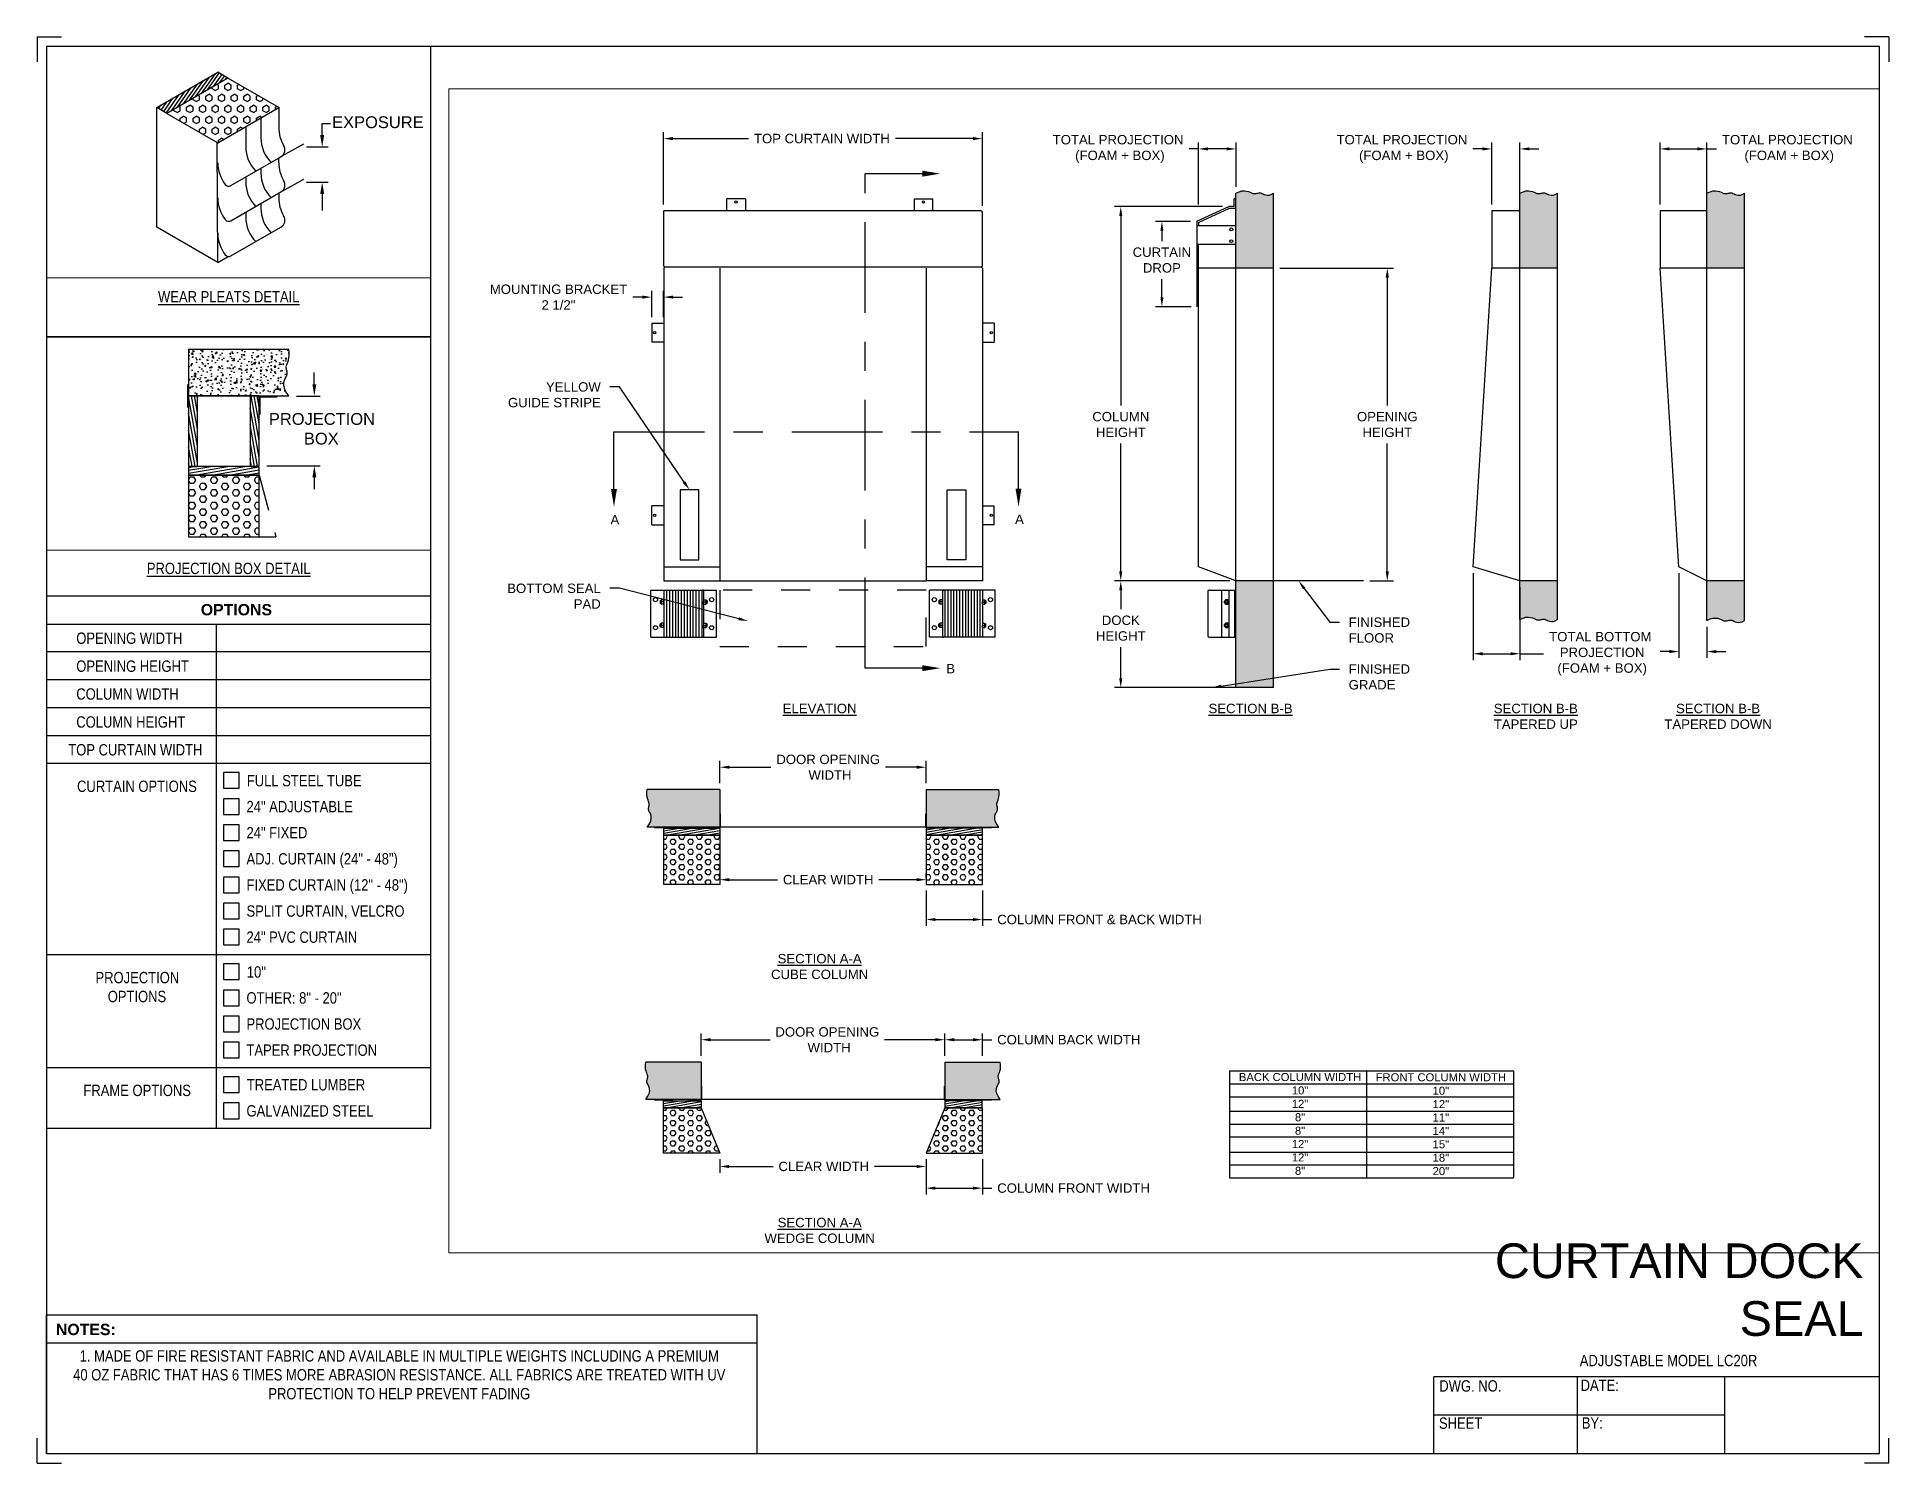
# Paper-space layout 'LC20R' of a CAD drawing. Header units: inches. Extents: x 0.1 to 10.9, y 0.1 to 8.4.
# The model-space entities are those that its viewports show. They can reach past a viewport. Long polylines and large blocks are cut down to what shows.
import ezdxf
from ezdxf import colors
from ezdxf.entities.mleader import LeaderData, LeaderLine
from ezdxf.enums import TextEntityAlignment as Align
from ezdxf.math import Vec2, Vec3

# ---------------------------------------------------------------- set-up
doc = ezdxf.new("R2010")
doc.units = ezdxf.units.IN
doc.header["$LTSCALE"] = 0.25
doc.header["$MEASUREMENT"] = 0
for name, pattern in [('CENTER', [2, 1.25, -0.25, 0.25, -0.25]), ('HIDDEN', [0.375, 0.25, -0.125]), ('PHANTOM2', [1.25, 0.625, -0.125, 0.125, -0.125, 0.125, -0.125])]:
    doc.linetypes.add(name, pattern=pattern)
for name, color, linetype in [('ANNOTATIONS', 1, 'Continuous'), ('DETAILS', 4, 'Continuous'), ('LC20R', 7, 'Continuous'), ('SECTION CUTS', 6, 'CENTER'), ('TITLE BLOCK', 7, 'Continuous')]:
    doc.layers.add(name, color=color, linetype=linetype)
doc.styles.add('ARIAL', font='arial.ttf', dxfattribs={"height": 0.09375})
doc.styles.add('CADdetails-DIMENSIONS', font='ARIALN.TTF', dxfattribs={"height": 2.38})
doc.styles.get("Standard").update_dxf_attribs({"font": 'romans.shx'})
doc.dimstyles.new('STANDARD$0', dxfattribs={"dimtxt": 0.09375, "dimasz": 0.0625, "dimexe": 0.0625, "dimexo": 0.0625, "dimgap": 0.0625, "dimtad": 0, "dimtih": 1, "dimtoh": 1, "dimdec": 4, "dimzin": 1, "dimdsep": 46, "dimlunit": 4, "dimtxsty": 'ARIAL', "dimcen": 0.089844, "dimadec": 0, "dimazin": 0, "dimtfac": 1, "dimtdec": 4, "dimtofl": 0, "dimtmove": 0, "dimatfit": 3, "dimfxl": 1, "dimfrac": 2, "dimtolj": 1, "dimtzin": 0, "dimarcsym": 0})

psp = doc.layouts.new('LC20R')

# ---------------------------------------------------------------- texts
at = {"layer": 'TITLE BLOCK', "style": 'CADdetails-DIMENSIONS'}
for s, insert, char_height, width, attachment_point in [('{\\LWEAR PLEATS DETAIL}', (1.19, 6.937), 0.06641, 2.21553, 2), ('{\\LPROJECTION BOX DETAIL}', (1.19, 5.345), 0.06641, 2.21553, 2), ('{\\fArial|b1|i0|c0|p34;OPTIONS}', (1.235, 5.103), 0.06641, 1.75949, 2), ('OPENING WIDTH', (0.297, 4.936), 0.06641, 1.30693, 1), ('OPENING HEIGHT', (0.297, 4.772), 0.06641, 1.30693, 1), ('COLUMN WIDTH', (0.297, 4.609), 0.06641, 1.30693, 1), ('COLUMN HEIGHT', (0.297, 4.445), 0.06641, 1.30693, 1), ('TOP CURTAIN WIDTH', (0.25, 4.282), 0.06641, 1.30693, 1), ('\\pi0.0686;CURTAIN OPTIONS', (0.233, 4.068), 0.06641, 0.83116, 1), ('FULL STEEL TUBE', (1.296, 4.101), 0.06641, 1.23928, 1), ('24" ADJUSTABLE', (1.294, 3.949), 0.06641, 1.53035, 1), ('24" FIXED', (1.294, 3.796), 0.0664, 1.53035, 1), ('ADJ. CURTAIN (24" - 48")', (1.294, 3.643), 0.06641, 1.53035, 1), ('\\pt0.06641;FIXED CURTAIN (12" - 48")', (1.294, 3.49), 0.06641, 1.53035, 1), ('SPLIT CURTAIN, VELCRO', (1.294, 3.337), 0.06641, 1.53035, 1), ('24" PVC CURTAIN', (1.294, 3.184), 0.06641, 1.53035, 1), ('\\pi0.17654;PROJECTION \\P\\pi0.24827;OPTIONS', (0.233, 2.947), 0.06641, 0.83116, 1), ('10"', (1.296, 2.98), 0.0664, 1.23928, 1), ('OTHER: 8" - 20"', (1.294, 2.828), 0.06641, 1.53035, 1), ('PROJECTION BOX ', (1.294, 2.675), 0.06641, 1.53035, 1), ('TAPER PROJECTION', (1.294, 2.522), 0.06641, 1.53035, 1), ('\\pi0.10586;FRAME OPTIONS', (0.233, 2.286), 0.06641, 0.83116, 1), ('TREATED LUMBER', (1.296, 2.319), 0.06641, 1.23928, 1), ('GALVANIZED STEEL', (1.294, 2.166), 0.06641, 1.53035, 1), ('\\A1;{\\fArial|b0|i0|c0|p34;CURTAIN DOCK SEAL}', (10.766, 1.356), 0.20312, 2.30265, 3), ('{\\fArial|b1|i0|c0|p34;NOTES:}', (0.353, 0.885), 0.06641, 1.75949, 2), ('1. MADE OF FIRE RESISTANT FABRIC AND AVAILABLE IN MULTIPLE WEIGHTS INCLUDING A PREMIUM\\P40 OZ FABRIC THAT HAS 6 TIMES MORE ABRASION RESISTANCE. ALL FABRICS ARE TREATED WITH UV\\PPROTECTION TO HELP PREVENT FADING', (2.189, 0.73), 0.06641, 3.98457, 2), ('ADJUSTABLE MODEL LC20R', (9.624, 0.703), 0.06641, 2.79915, 2), ('DWG. NO.', (8.463, 0.554), 0.0664, 1.75949, 2), ('DATE:', (9.221, 0.558), 0.0664, 1.75949, 2), ('SHEET', (8.406, 0.336), 0.0664, 1.75949, 2), ('BY:', (9.177, 0.337), 0.0664, 1.75949, 2)]:
    psp.add_mtext(s, dxfattribs=dict(at, insert=insert, char_height=char_height, width=width, attachment_point=attachment_point))

msp = doc.modelspace()

# ---------------------------------------------------------------- texts
at = {"layer": 'ANNOTATIONS', "linetype": 'Continuous', "style": 'ARIAL'}
msp.add_text('EXPOSURE', height=0.09375, dxfattribs=at).set_placement((1646.85261, 312.6972), align=Align.MIDDLE_LEFT)
at = {"layer": 'ANNOTATIONS', "attachment_point": 2, "style": 'ARIAL'}
for s, insert, char_height, width in [('{\\LELEVATION}', (1651.63382, 314.18908), 0.09375, 2.8261509), ('{\\LSECTION B-B}', (1655.92362, 314.18908), 0.09375, 2.8261509), ('{\\LSECTION B-B\\P}TAPERED UP', (1658.76352, 314.18908), 0.09375, 2.8261509), ('{\\LSECTION B-B\\P}TAPERED DOWN', (1660.57835, 314.18908), 0.09375, 2.8261509), ('{\\LSECTION A-A\\P}CUBE COLUMN', (1651.63382, 311.69754), 0.09375, 2.8261509), ('BACK COLUMN WIDTH\\P10"\\P12"\\P8"\\P8"\\P12"\\P12"\\P8"', (1656.41654, 310.51169), 0.0800611, 1.3120553), ('FRONT COLUMN WIDTH\\P10"\\P12"\\P11"\\P14"\\P15"\\P18"\\P20"', (1657.81835, 310.5091), 0.0800611, 2.4134893), ('{\\LSECTION A-A\\P}WEDGE COLUMN', (1651.63382, 309.06917), 0.09375, 2.8261509)]:
    msp.add_mtext(s, dxfattribs=dict(at, insert=insert, char_height=char_height, width=width))
at = {"layer": 'ANNOTATIONS', "linetype": 'Continuous', "insert": (1646.35047, 310.08448), "char_height": 0.09375, "width": 0.821655, "attachment_point": 1, "style": 'ARIAL'}
msp.add_mtext('\\pi-0.00078;PROJECTION \\P\\pi0.27775;BOX', dxfattribs=at)
at = {"layer": 'SECTION CUTS', "style": 'ARIAL'}
for s, p in [('A', (1649.55188, 315.97573)), ('A', (1653.57916, 315.98)), ('B', (1652.89454, 314.49196))]:
    msp.add_text(s, height=0.09375, dxfattribs=at).set_placement(p)

# ---------------------------------------------------------------- blocks, each defined once
blk = doc.blocks.new('*D1')
at = {"layer": 'ANNOTATIONS', "color": 0, "lineweight": -2, "transparency": 16777216}
for p, q in [((1660.187, 315.49), (1660.187, 314.646)), ((1660.467, 314.956), (1660.467, 314.646)), ((1660.093, 314.709), (1660, 314.709)), ((1660.561, 314.709), (1660.655, 314.709))]:
    blk.add_line(p, q, dxfattribs=at)
at = {"layer": 'ANNOTATIONS', "color": 0, "transparency": 16777216}
for points in [[(1660.093, 314.725), (1660.093, 314.693), (1660.187, 314.709)], [(1660.561, 314.725), (1660.561, 314.693), (1660.467, 314.709)]]:
    blk.add_solid(points, dxfattribs=at)
at = {"layer": 'defpoints', "color": 0, "transparency": 16777216}
for p in [(1660.187, 315.553), (1660.467, 315.019), (1660.467, 314.709)]:
    blk.add_point(p, dxfattribs=at)
at = {"layer": 'ANNOTATIONS', "color": 0, "transparency": 16777216, "insert": (1660.327, 314.709), "char_height": 0.0938, "attachment_point": 5, "style": 'ARIAL'}
blk.add_mtext('\\A1;\\P\\P     ', dxfattribs=at)
blk = doc.blocks.new('*D2')
at = {"layer": 'ANNOTATIONS', "color": 0, "lineweight": -2, "transparency": 16777216}
for p, q in [((1649.962, 318.041), (1649.962, 318.302)), ((1650.081, 318.041), (1650.081, 318.302)), ((1649.868, 318.239), (1649.774, 318.239)), ((1650.175, 318.239), (1650.269, 318.239))]:
    blk.add_line(p, q, dxfattribs=at)
at = {"layer": 'ANNOTATIONS', "color": 0, "transparency": 16777216}
for points in [[(1649.868, 318.255), (1649.868, 318.224), (1649.962, 318.239)], [(1650.175, 318.255), (1650.175, 318.224), (1650.081, 318.239)]]:
    blk.add_solid(points, dxfattribs=at)
at = {"layer": 'defpoints', "color": 0, "transparency": 16777216}
for p in [(1650.081, 318.239), (1649.962, 317.979), (1650.081, 317.979)]:
    blk.add_point(p, dxfattribs=at)
at = {"layer": 'ANNOTATIONS', "color": 0, "transparency": 16777216, "insert": (1649.034, 318.239), "char_height": 0.09375, "attachment_point": 5, "style": 'ARIAL'}
blk.add_mtext('\\A1;MOUNTING BRACKET \\P2 1/2"', dxfattribs=at)
blk = doc.blocks.new('*D3')
at = {"layer": 'ANNOTATIONS', "color": 0, "lineweight": -2, "transparency": 16777216}
for p, q in [((1650.081, 319.161), (1650.081, 319.881)), ((1653.254, 319.149), (1653.254, 319.881)), ((1650.175, 319.818), (1650.924, 319.818)), ((1653.16, 319.818), (1652.389, 319.818))]:
    blk.add_line(p, q, dxfattribs=at)
at = {"layer": 'ANNOTATIONS', "color": 0, "transparency": 16777216}
for points in [[(1650.175, 319.834), (1650.175, 319.802), (1650.081, 319.818)], [(1653.16, 319.834), (1653.16, 319.802), (1653.254, 319.818)]]:
    blk.add_solid(points, dxfattribs=at)
at = {"layer": 'defpoints', "color": 0, "transparency": 16777216}
for p in [(1653.254, 319.818), (1650.081, 319.098), (1653.254, 319.087)]:
    blk.add_point(p, dxfattribs=at)
at = {"layer": 'ANNOTATIONS', "color": 0, "transparency": 16777216, "insert": (1651.656, 319.818), "char_height": 0.09375, "attachment_point": 5, "style": 'ARIAL'}
blk.add_mtext('\\A1;TOP CURTAIN WIDTH', dxfattribs=at)
blk = doc.blocks.new('*D4')
at = {"layer": 'ANNOTATIONS', "color": 0, "lineweight": -2, "transparency": 16777216}
for p, q in [((1650.641, 313.397), (1650.641, 313.62)), ((1650.735, 313.557), (1651.149, 313.557)), ((1652.6, 313.557), (1652.289, 313.557)), ((1652.694, 313.397), (1652.694, 313.62))]:
    blk.add_line(p, q, dxfattribs=at)
at = {"layer": 'ANNOTATIONS', "color": 0, "transparency": 16777216}
for points in [[(1650.735, 313.573), (1650.735, 313.542), (1650.641, 313.557)], [(1652.6, 313.573), (1652.6, 313.542), (1652.694, 313.557)]]:
    blk.add_solid(points, dxfattribs=at)
at = {"layer": 'defpoints', "color": 0, "transparency": 16777216}
for p in [(1652.694, 313.557), (1650.641, 313.335), (1652.694, 313.335)]:
    blk.add_point(p, dxfattribs=at)
at = {"layer": 'ANNOTATIONS', "color": 0, "transparency": 16777216, "insert": (1651.719, 313.557), "char_height": 0.09375, "attachment_point": 5, "style": 'ARIAL'}
blk.add_mtext('\\A1;DOOR OPENING\\P WIDTH', dxfattribs=at)
blk = doc.blocks.new('*D5')
at = {"layer": 'ANNOTATIONS', "color": 0, "lineweight": -2, "transparency": 16777216}
for p, q in [((1650.641, 312.453), (1650.641, 312.499)), ((1650.735, 312.437), (1651.214, 312.437)), ((1652.6, 312.437), (1652.224, 312.437)), ((1652.694, 312.453), (1652.694, 312.499))]:
    blk.add_line(p, q, dxfattribs=at)
at = {"layer": 'ANNOTATIONS', "color": 0, "transparency": 16777216}
for points in [[(1650.735, 312.453), (1650.735, 312.421), (1650.641, 312.437)], [(1652.6, 312.453), (1652.6, 312.421), (1652.694, 312.437)]]:
    blk.add_solid(points, dxfattribs=at)
at = {"layer": 'defpoints', "color": 0, "transparency": 16777216}
for p in [(1650.641, 312.391), (1652.694, 312.437), (1652.694, 312.391)]:
    blk.add_point(p, dxfattribs=at)
at = {"layer": 'ANNOTATIONS', "color": 0, "transparency": 16777216, "insert": (1651.719, 312.437), "char_height": 0.09375, "attachment_point": 5, "style": 'ARIAL'}
blk.add_mtext('\\A1;CLEAR WIDTH', dxfattribs=at)
blk = doc.blocks.new('*D6')
at = {"layer": 'ANNOTATIONS', "color": 0, "lineweight": -2, "transparency": 16777216}
for p, q in [((1652.694, 312.328), (1652.694, 311.978)), ((1653.254, 312.328), (1653.254, 311.978)), ((1652.787, 312.04), (1653.16, 312.04)), ((1653.254, 312.04), (1653.347, 312.04))]:
    blk.add_line(p, q, dxfattribs=at)
at = {"layer": 'ANNOTATIONS', "color": 0, "transparency": 16777216}
for points in [[(1652.787, 312.056), (1652.787, 312.025), (1652.694, 312.04)], [(1653.16, 312.056), (1653.16, 312.025), (1653.254, 312.04)]]:
    blk.add_solid(points, dxfattribs=at)
at = {"layer": 'defpoints', "color": 0, "transparency": 16777216}
for p in [(1652.694, 312.391), (1653.254, 312.391), (1653.254, 312.04)]:
    blk.add_point(p, dxfattribs=at)
at = {"layer": 'ANNOTATIONS', "color": 0, "transparency": 16777216, "insert": (1654.42, 312.04), "char_height": 0.09375, "attachment_point": 5, "style": 'ARIAL'}
blk.add_mtext('\\A1;COLUMN FRONT & BACK WIDTH', dxfattribs=at)
blk = doc.blocks.new('*D8')
at = {"layer": 'ANNOTATIONS', "color": 0, "lineweight": -2, "transparency": 16777216}
for p, q in [((1650.454, 310.683), (1650.454, 310.906)), ((1652.88, 310.683), (1652.88, 310.906)), ((1650.548, 310.843), (1651.14, 310.843)), ((1652.787, 310.843), (1652.28, 310.843))]:
    blk.add_line(p, q, dxfattribs=at)
at = {"layer": 'ANNOTATIONS', "color": 0, "transparency": 16777216}
for points in [[(1650.548, 310.859), (1650.548, 310.828), (1650.454, 310.843)], [(1652.787, 310.859), (1652.787, 310.828), (1652.88, 310.843)]]:
    blk.add_solid(points, dxfattribs=at)
at = {"layer": 'defpoints', "color": 0, "transparency": 16777216}
for p in [(1652.88, 310.843), (1650.454, 310.621), (1652.88, 310.621)]:
    blk.add_point(p, dxfattribs=at)
at = {"layer": 'ANNOTATIONS', "color": 0, "transparency": 16777216, "insert": (1651.71, 310.843), "char_height": 0.09375, "attachment_point": 5, "style": 'ARIAL'}
blk.add_mtext('\\A1;DOOR OPENING\\P WIDTH', dxfattribs=at)
blk = doc.blocks.new('*D7')
at = {"layer": 'ANNOTATIONS', "color": 0, "lineweight": -2, "transparency": 16777216}
for p, q in [((1650.639, 309.652), (1650.639, 309.518)), ((1650.733, 309.581), (1651.17, 309.581)), ((1652.6, 309.581), (1652.18, 309.581)), ((1652.694, 309.652), (1652.694, 309.518))]:
    blk.add_line(p, q, dxfattribs=at)
at = {"layer": 'ANNOTATIONS', "color": 0, "transparency": 16777216}
for points in [[(1650.733, 309.596), (1650.733, 309.565), (1650.639, 309.581)], [(1652.6, 309.596), (1652.6, 309.565), (1652.694, 309.581)]]:
    blk.add_solid(points, dxfattribs=at)
at = {"layer": 'defpoints', "color": 0, "transparency": 16777216}
for p in [(1650.639, 309.715), (1652.694, 309.715), (1652.694, 309.581)]:
    blk.add_point(p, dxfattribs=at)
at = {"layer": 'ANNOTATIONS', "color": 0, "transparency": 16777216, "insert": (1651.675, 309.581), "char_height": 0.09375, "attachment_point": 5, "style": 'ARIAL'}
blk.add_mtext('\\A1;CLEAR WIDTH', dxfattribs=at)
blk = doc.blocks.new('*D9')
at = {"layer": 'ANNOTATIONS', "color": 0, "lineweight": -2, "transparency": 16777216}
for p, q in [((1652.694, 309.652), (1652.694, 309.302)), ((1653.254, 309.652), (1653.254, 309.302)), ((1652.787, 309.365), (1653.16, 309.365)), ((1653.254, 309.365), (1653.347, 309.365))]:
    blk.add_line(p, q, dxfattribs=at)
at = {"layer": 'ANNOTATIONS', "color": 0, "transparency": 16777216}
for points in [[(1652.787, 309.38), (1652.787, 309.349), (1652.694, 309.365)], [(1653.16, 309.38), (1653.16, 309.349), (1653.254, 309.365)]]:
    blk.add_solid(points, dxfattribs=at)
at = {"layer": 'defpoints', "color": 0, "transparency": 16777216}
for p in [(1652.694, 309.715), (1653.254, 309.715), (1653.254, 309.365)]:
    blk.add_point(p, dxfattribs=at)
at = {"layer": 'ANNOTATIONS', "color": 0, "transparency": 16777216, "insert": (1654.162, 309.365), "char_height": 0.09375, "attachment_point": 5, "style": 'ARIAL'}
blk.add_mtext('\\A1;COLUMN FRONT WIDTH', dxfattribs=at)
blk = doc.blocks.new('*D10')
at = {"layer": 'ANNOTATIONS', "color": 0, "lineweight": -2, "transparency": 16777216}
for p, q in [((1652.88, 310.683), (1652.88, 310.905)), ((1653.254, 310.683), (1653.254, 310.905)), ((1652.974, 310.843), (1653.16, 310.843)), ((1653.254, 310.843), (1653.347, 310.843))]:
    blk.add_line(p, q, dxfattribs=at)
at = {"layer": 'ANNOTATIONS', "color": 0, "transparency": 16777216}
for points in [[(1652.974, 310.859), (1652.974, 310.827), (1652.88, 310.843)], [(1653.16, 310.859), (1653.16, 310.827), (1653.254, 310.843)]]:
    blk.add_solid(points, dxfattribs=at)
at = {"layer": 'defpoints', "color": 0, "transparency": 16777216}
for p in [(1653.254, 310.843), (1652.88, 310.621), (1653.254, 310.621)]:
    blk.add_point(p, dxfattribs=at)
at = {"layer": 'ANNOTATIONS', "color": 0, "transparency": 16777216, "insert": (1654.114, 310.843), "char_height": 0.09375, "attachment_point": 5, "style": 'ARIAL'}
blk.add_mtext('\\A1;COLUMN BACK WIDTH', dxfattribs=at)
blk = doc.blocks.new('*D11')
at = {"layer": 'ANNOTATIONS', "color": 0, "lineweight": -2, "transparency": 16777216}
for p, q in [((1656.215, 318.527), (1657.348, 318.527)), ((1657.285, 318.433), (1657.285, 317.16)), ((1657.285, 315.507), (1657.285, 316.78)), ((1657.11, 315.413), (1657.348, 315.413))]:
    blk.add_line(p, q, dxfattribs=at)
at = {"layer": 'ANNOTATIONS', "color": 0, "transparency": 16777216}
for points in [[(1657.269, 318.433), (1657.301, 318.433), (1657.285, 318.527)], [(1657.269, 315.507), (1657.301, 315.507), (1657.285, 315.413)]]:
    blk.add_solid(points, dxfattribs=at)
at = {"layer": 'defpoints', "color": 0, "transparency": 16777216}
for p in [(1656.152, 318.527), (1657.285, 318.527), (1657.048, 315.413)]:
    blk.add_point(p, dxfattribs=at)
at = {"layer": 'ANNOTATIONS', "color": 0, "transparency": 16777216, "insert": (1657.285, 316.97), "char_height": 0.09375, "attachment_point": 5, "style": 'ARIAL'}
blk.add_mtext('\\A1;OPENING \\PHEIGHT', dxfattribs=at)
blk = doc.blocks.new('*D12')
at = {"layer": 'ANNOTATIONS', "color": 0, "lineweight": -2, "transparency": 16777216}
for p, q in [((1655.646, 319.141), (1654.569, 319.141)), ((1654.632, 319.047), (1654.632, 317.16)), ((1654.632, 315.507), (1654.632, 316.78)), ((1655.716, 315.413), (1654.569, 315.413))]:
    blk.add_line(p, q, dxfattribs=at)
at = {"layer": 'ANNOTATIONS', "color": 0, "transparency": 16777216}
for points in [[(1654.616, 319.047), (1654.647, 319.047), (1654.632, 319.141)], [(1654.616, 315.507), (1654.647, 315.507), (1654.632, 315.413)]]:
    blk.add_solid(points, dxfattribs=at)
at = {"layer": 'defpoints', "color": 0, "transparency": 16777216}
for p in [(1654.632, 319.141), (1655.709, 319.141), (1655.779, 315.413)]:
    blk.add_point(p, dxfattribs=at)
at = {"layer": 'ANNOTATIONS', "color": 0, "transparency": 16777216, "insert": (1654.632, 316.97), "char_height": 0.09375, "attachment_point": 5, "style": 'ARIAL'}
blk.add_mtext('\\A1;COLUMN \\PHEIGHT', dxfattribs=at)
blk = doc.blocks.new('*D14')
at = {"layer": 'ANNOTATIONS', "color": 0, "lineweight": -2, "transparency": 16777216}
for p, q in [((1655.716, 315.413), (1654.569, 315.413)), ((1654.632, 315.319), (1654.632, 315.132)), ((1654.632, 314.444), (1654.632, 314.752)), ((1655.198, 314.35), (1654.569, 314.35))]:
    blk.add_line(p, q, dxfattribs=at)
at = {"layer": 'ANNOTATIONS', "color": 0, "transparency": 16777216}
for points in [[(1654.616, 315.319), (1654.647, 315.319), (1654.632, 315.413)], [(1654.616, 314.444), (1654.647, 314.444), (1654.632, 314.35)]]:
    blk.add_solid(points, dxfattribs=at)
at = {"layer": 'defpoints', "color": 0, "transparency": 16777216}
for p in [(1654.632, 315.413), (1655.779, 315.413), (1655.26, 314.35)]:
    blk.add_point(p, dxfattribs=at)
at = {"layer": 'ANNOTATIONS', "color": 0, "transparency": 16777216, "insert": (1654.632, 314.942), "char_height": 0.0938, "attachment_point": 5, "style": 'ARIAL'}
blk.add_mtext('\\A1;DOCK\\PHEIGHT', dxfattribs=at)
blk = doc.blocks.new('*D15')
at = {"layer": 'ANNOTATIONS', "color": 0, "lineweight": -2, "transparency": 16777216}
for p, q in [((1655.406, 319.161), (1655.406, 319.778)), ((1655.779, 319.337), (1655.779, 319.778)), ((1655.406, 319.715), (1655.312, 319.715)), ((1655.685, 319.715), (1655.499, 319.715))]:
    blk.add_line(p, q, dxfattribs=at)
at = {"layer": 'ANNOTATIONS', "color": 0, "transparency": 16777216}
for points in [[(1655.499, 319.731), (1655.499, 319.7), (1655.406, 319.715)], [(1655.685, 319.731), (1655.685, 319.7), (1655.779, 319.715)]]:
    blk.add_solid(points, dxfattribs=at)
at = {"layer": 'defpoints', "color": 0, "transparency": 16777216}
for p in [(1655.779, 319.715), (1655.779, 319.275), (1655.406, 319.098)]:
    blk.add_point(p, dxfattribs=at)
at = {"layer": 'ANNOTATIONS', "color": 0, "transparency": 16777216, "insert": (1654.605, 319.715), "char_height": 0.09375, "attachment_point": 5, "style": 'ARIAL'}
blk.add_mtext('\\A1;TOTAL PROJECTION\\P (FOAM + BOX)', dxfattribs=at)
blk = doc.blocks.new('*D16')
at = {"layer": 'ANNOTATIONS', "color": 0, "lineweight": -2, "transparency": 16777216}
for p, q in [((1658.326, 319.161), (1658.326, 319.778)), ((1658.606, 319.161), (1658.606, 319.778)), ((1658.232, 319.715), (1658.138, 319.715)), ((1658.699, 319.715), (1658.793, 319.715))]:
    blk.add_line(p, q, dxfattribs=at)
at = {"layer": 'ANNOTATIONS', "color": 0, "transparency": 16777216}
for points in [[(1658.232, 319.731), (1658.232, 319.7), (1658.326, 319.715)], [(1658.699, 319.731), (1658.699, 319.7), (1658.606, 319.715)]]:
    blk.add_solid(points, dxfattribs=at)
at = {"layer": 'defpoints', "color": 0, "transparency": 16777216}
for p in [(1658.606, 319.715), (1658.326, 319.098), (1658.606, 319.098)]:
    blk.add_point(p, dxfattribs=at)
at = {"layer": 'ANNOTATIONS', "color": 0, "transparency": 16777216, "insert": (1657.431, 319.715), "char_height": 0.09375, "attachment_point": 5, "style": 'ARIAL'}
blk.add_mtext('\\A1;TOTAL PROJECTION\\P (FOAM + BOX)', dxfattribs=at)
blk = doc.blocks.new('*D17')
at = {"layer": 'ANNOTATIONS', "color": 0, "lineweight": -2, "transparency": 16777216}
for p, q in [((1660.001, 319.161), (1660.001, 319.778)), ((1660.467, 319.161), (1660.467, 319.778)), ((1660.094, 319.715), (1660.373, 319.715)), ((1660.467, 319.715), (1660.561, 319.715))]:
    blk.add_line(p, q, dxfattribs=at)
at = {"layer": 'ANNOTATIONS', "color": 0, "transparency": 16777216}
for points in [[(1660.094, 319.731), (1660.094, 319.7), (1660.001, 319.715)], [(1660.373, 319.731), (1660.373, 319.7), (1660.467, 319.715)]]:
    blk.add_solid(points, dxfattribs=at)
at = {"layer": 'defpoints', "color": 0, "transparency": 16777216}
for p in [(1660.467, 319.715), (1660.001, 319.098), (1660.467, 319.098)]:
    blk.add_point(p, dxfattribs=at)
at = {"layer": 'ANNOTATIONS', "color": 0, "transparency": 16777216, "insert": (1661.268, 319.715), "char_height": 0.09375, "attachment_point": 5, "style": 'ARIAL'}
blk.add_mtext('\\A1;TOTAL PROJECTION\\P (FOAM + BOX)', dxfattribs=at)
blk = doc.blocks.new('*D18')
at = {"layer": 'ANNOTATIONS', "color": 0, "lineweight": -2, "transparency": 16777216}
for p, q in [((1658.139, 315.49), (1658.139, 314.625)), ((1658.606, 315.35), (1658.606, 314.625)), ((1658.233, 314.687), (1658.512, 314.687)), ((1658.606, 314.687), (1658.841, 314.687))]:
    blk.add_line(p, q, dxfattribs=at)
at = {"layer": 'ANNOTATIONS', "color": 0, "transparency": 16777216}
for points in [[(1658.233, 314.703), (1658.233, 314.672), (1658.139, 314.687)], [(1658.512, 314.703), (1658.512, 314.672), (1658.606, 314.687)]]:
    blk.add_solid(points, dxfattribs=at)
at = {"layer": 'defpoints', "color": 0, "transparency": 16777216}
for p in [(1658.139, 315.553), (1658.606, 315.413), (1658.606, 314.687)]:
    blk.add_point(p, dxfattribs=at)
at = {"layer": 'ANNOTATIONS', "color": 0, "transparency": 16777216, "insert": (1659.406, 314.687), "char_height": 0.09375, "attachment_point": 5, "style": 'ARIAL'}
blk.add_mtext('\\A1;TOTAL BOTTOM\\P PROJECTION\\P (FOAM + BOX)', dxfattribs=at)
blk = doc.blocks.new('*D20')
at = {"layer": 'ANNOTATIONS', "color": 0, "linetype": 'Continuous', "lineweight": -2, "transparency": 16777216}
for p, q in [((1646.711, 310.314), (1646.711, 310.408)), ((1646.57, 310.22), (1646.758, 310.22)), ((1646.334, 309.666), (1646.758, 309.666)), ((1646.711, 309.573), (1646.711, 309.479))]:
    blk.add_line(p, q, dxfattribs=at)
at = {"layer": 'ANNOTATIONS', "color": 0, "linetype": 'Continuous', "transparency": 16777216}
for points in [[(1646.696, 310.314), (1646.727, 310.314), (1646.711, 310.22)], [(1646.696, 309.573), (1646.727, 309.573), (1646.711, 309.666)]]:
    blk.add_solid(points, dxfattribs=at)
at = {"layer": 'defpoints', "color": 0, "linetype": 'Continuous', "transparency": 16777216}
for p in [(1646.508, 310.22), (1646.711, 310.22), (1646.272, 309.666)]:
    blk.add_point(p, dxfattribs=at)
at = {"layer": 'ANNOTATIONS', "color": 0, "linetype": 'Continuous', "transparency": 16777216, "insert": (1646.711, 310.598), "char_height": 0.09375, "attachment_point": 5, "rotation": 90, "style": 'ARIAL'}
blk.add_mtext('\\A1;\\P{\\C30;       }', dxfattribs=at)
blk = doc.blocks.new('*D19')
at = {"layer": 'ANNOTATIONS', "color": 0, "linetype": 'Continuous', "lineweight": -2, "transparency": 16777216}
for p, q in [((1646.774, 312.594), (1646.774, 312.688)), ((1646.648, 312.5), (1646.82, 312.5)), ((1646.648, 312.22), (1646.82, 312.22)), ((1646.774, 312.127), (1646.774, 311.996))]:
    blk.add_line(p, q, dxfattribs=at)
at = {"layer": 'ANNOTATIONS', "color": 0, "linetype": 'Continuous', "transparency": 16777216}
for points in [[(1646.758, 312.594), (1646.789, 312.594), (1646.774, 312.5)], [(1646.758, 312.127), (1646.789, 312.127), (1646.774, 312.22)]]:
    blk.add_solid(points, dxfattribs=at)
at = {"layer": 'defpoints', "color": 0, "linetype": 'Continuous', "transparency": 16777216}
for p in [(1646.586, 312.5), (1646.586, 312.22), (1646.774, 312.22)]:
    blk.add_point(p, dxfattribs=at)
at = {"layer": 'ANNOTATIONS', "color": 0, "linetype": 'Continuous', "transparency": 16777216, "insert": (1646.774, 311.642), "char_height": 0.09375, "attachment_point": 5, "rotation": 90, "style": 'ARIAL'}
blk.add_mtext('\\A1;                ', dxfattribs=at)
blk = doc.blocks.new('*D24')
at = {"layer": 'ANNOTATIONS', "color": 0, "lineweight": -2, "transparency": 16777216}
for p, q in [((1655.326, 318.994), (1654.979, 318.994)), ((1655.041, 318.9), (1655.041, 318.798)), ((1655.041, 318.237), (1655.041, 318.418)), ((1655.332, 318.144), (1654.979, 318.144))]:
    blk.add_line(p, q, dxfattribs=at)
at = {"layer": 'ANNOTATIONS', "color": 0, "transparency": 16777216}
for points in [[(1655.026, 318.9), (1655.057, 318.9), (1655.041, 318.994)], [(1655.026, 318.237), (1655.057, 318.237), (1655.041, 318.144)]]:
    blk.add_solid(points, dxfattribs=at)
at = {"layer": 'defpoints', "color": 0, "transparency": 16777216}
for p in [(1655.041, 318.994), (1655.388, 318.994), (1655.394, 318.144)]:
    blk.add_point(p, dxfattribs=at)
at = {"layer": 'ANNOTATIONS', "color": 0, "transparency": 16777216, "insert": (1655.041, 318.608), "char_height": 0.09375, "attachment_point": 5, "style": 'ARIAL'}
blk.add_mtext('\\A1;CURTAIN\\PDROP', dxfattribs=at)

# ---------------------------------------------------------------- dimensions: what is measured, and where the dimension line sits
at = {"layer": 'ANNOTATIONS'}
for base, p1, p2, text, picture, middle in [((1653.25354, 319.81802), (1650.08114, 319.09846), (1653.25354, 319.0868), 'TOP CURTAIN WIDTH', '*D3', (1651.65638, 319.81802)), ((1655.7788, 319.71534), (1655.40558, 319.09846), (1655.7788, 319.27456), 'TOTAL PROJECTION\\P (FOAM + BOX)', '*D15', (1654.60497, 319.71534)), ((1658.6056, 319.71534), (1658.32569, 319.09846), (1658.6056, 319.09846), 'TOTAL PROJECTION\\P (FOAM + BOX)', '*D16', (1657.43133, 319.71534)), ((1660.46705, 319.71534), (1660.00052, 319.09846), (1660.46705, 319.09846), 'TOTAL PROJECTION\\P (FOAM + BOX)', '*D17', (1661.26766, 319.71534)), ((1650.08114, 318.23918), (1649.96171, 317.97879), (1650.08114, 317.97879), 'MOUNTING BRACKET \\P2 1/2"', '*D2', (1649.03391, 318.23918)), ((1658.6056, 314.68732), (1658.13907, 315.55283), (1658.6056, 315.41287), 'TOTAL BOTTOM\\P PROJECTION\\P (FOAM + BOX)', '*D18', (1659.40621, 314.68732)), ((1660.46705, 314.70892), (1660.18713, 315.55283), (1660.46705, 315.01897), '\\P\\P     ', '*D1', (1660.32709, 314.70892)), ((1652.69371, 313.5575), (1650.64097, 313.33485), (1652.69371, 313.33485), 'DOOR OPENING\\P WIDTH', '*D4', (1651.71931, 313.5575)), ((1652.69371, 312.4369), (1650.64097, 312.39059), (1652.69371, 312.39059), 'CLEAR WIDTH', '*D5', (1651.71931, 312.4369)), ((1653.25354, 312.04028), (1652.69371, 312.39059), (1653.25354, 312.39059), 'COLUMN FRONT & BACK WIDTH', '*D6', (1654.41991, 312.04028)), ((1652.88032, 310.84338), (1650.45436, 310.62073), (1652.88032, 310.62073), 'DOOR OPENING\\P WIDTH', '*D8', (1651.70982, 310.84338)), ((1653.25354, 310.84289), (1652.88032, 310.62073), (1653.25354, 310.62073), 'COLUMN BACK WIDTH', '*D10', (1654.11433, 310.84289)), ((1652.69371, 309.58086), (1650.63938, 309.71495), (1652.69371, 309.71495), 'CLEAR WIDTH', '*D7', (1651.67462, 309.58086)), ((1653.25354, 309.36464), (1652.69371, 309.71495), (1653.25354, 309.71495), 'COLUMN FRONT WIDTH', '*D9', (1654.16152, 309.36464))]:
    dim = msp.add_linear_dim(base=base, p1=p1, p2=p2, text=text, dimstyle='STANDARD$0', override={"dimasz": 0.09375}, dxfattribs=at)
    dim.commit()
    dim.dimension.update_dxf_attribs({"geometry": picture, "text_midpoint": middle, "dimtype": 160})
for base, p1, p2, text, picture, middle in [((1654.63185, 319.14066), (1655.7788, 315.41287), (1655.70882, 319.14066), 'COLUMN \\PHEIGHT', '*D12', (1654.63185, 316.96992)), ((1655.04136, 318.99419), (1655.39424, 318.14359), (1655.38822, 318.99419), 'CURTAIN\\PDROP', '*D24', (1655.04136, 318.60789)), ((1654.63185, 315.41287), (1655.26013, 314.35022), (1655.7788, 315.41287), 'DOCK\\PHEIGHT', '*D14', (1654.63185, 314.94196))]:
    dim = msp.add_linear_dim(base=base, p1=p1, p2=p2, angle=90, text=text, dimstyle='STANDARD$0', override={"dimasz": 0.09375}, dxfattribs=at)
    dim.commit()
    dim.dimension.update_dxf_attribs({"geometry": picture, "text_midpoint": middle, "dimtype": 160})
dim = msp.add_linear_dim(base=(1657.285, 318.52696), p1=(1657.04785, 315.41287), p2=(1656.15203, 318.52696), angle=90, text='OPENING \\PHEIGHT', dimstyle='STANDARD$0', override={"dimasz": 0.09375}, dxfattribs=at)
dim.commit()
dim.dimension.update_dxf_attribs({"geometry": '*D11', "text_midpoint": (1657.285, 316.96992)})
at = {"layer": 'ANNOTATIONS', "linetype": 'Continuous'}
dim = msp.add_linear_dim(base=(1646.77355, 312.22045), p1=(1646.586, 312.50049), p2=(1646.586, 312.22045), angle=90, text='                ', dimstyle='STANDARD$0', override={"dimtxt": 0.0625, "dimasz": 0.09375, "dimexe": 0.046875, "dimtih": 0, "dimtoh": 0, "dimatfit": 0, "dimfxl": 0.18}, dxfattribs=at)
dim.commit()
dim.dimension.update_dxf_attribs({"geometry": '*D19', "text_midpoint": (1646.77355, 311.64207), "dimtype": 160})
dim = msp.add_linear_dim(base=(1646.71148, 310.22035), p1=(1646.2717, 309.66635), p2=(1646.50772, 310.22035), angle=90, text='\\P{\\C30;       }', dimstyle='STANDARD$0', override={"dimtxt": 0.0625, "dimasz": 0.09375, "dimexe": 0.046875, "dimtih": 0, "dimtoh": 0, "dimatfit": 0, "dimfxl": 0.18}, dxfattribs=at)
dim.commit()
dim.dimension.update_dxf_attribs({"geometry": '*D20', "text_midpoint": (1646.71148, 310.59771)})

# ---------------------------------------------------------------- hatches: boundary and pattern name
at = {"layer": 'DETAILS'}
h = msp.add_hatch(dxfattribs=at)
h.set_pattern_fill('ANSI31', color=256, scale=0.186612, angle=190, style=0)
h.set_pattern_definition([(235, (1640.197197, 307.139896), (0.01910795, -0.01337953), [])])
h.paths.add_polyline_path([(1646.02431, 313.04711), (1645.9435, 313.09376), (1645.8627, 313.04711), (1645.45867, 312.81384), (1645.53947, 312.76719)])
h = msp.add_hatch(dxfattribs=at)
h.set_pattern_fill('HEX', color=256, scale=0.233265, angle=30, style=0)
h.set_pattern_definition([(30, (1607.036065, 306.999937), (-0.02525168, 0.04373719), [0.02915812, -0.05831625]), (150, (1607.036065, 306.999937), (-0.02525168, -0.04373719), [0.02915813, -0.05831625]), (90, (1607.061317, 307.014516), (-0.050503354, 4e-17), [0.02915813, -0.05831625])])
h.paths.add_polyline_path([(1646.42833, 312.81384), (1646.02431, 313.04711), (1645.53947, 312.76719), (1645.9435, 312.53392)])
h = msp.add_hatch(dxfattribs=at)
h.set_pattern_fill('AR-CONC', color=256, scale=0.015395, style=0)
h.set_pattern_definition([(50, (1635.66535, 305.53636), (0.1104257, -0.009661), [0.0115466, -0.1270128]), (355, (1635.66535, 305.53636), (-0.0213614, 0.1158037), [0.0092373, -0.1016102]), (100.4514, (1635.67455, 305.53555), (0.0890644, 0.1061426), [0.0098131, -0.1079443]), (46.1842, (1635.66535, 305.56715), (0.164307, -0.0254825), [0.01732, -0.1905192]), (96.6356, (1635.67904, 305.56503), (0.143896, 0.1499702), [0.0147197, -0.1619164]), (351.1842, (1635.66535, 305.56715), (0.1438958, 0.1499703), [0.013856, -0.1524154]), (21, (1635.68075, 305.55945), (0.0918968, -0.06198515), [0.0115466, -0.1270128]), (326, (1635.68075, 305.55945), (0.0374596, 0.1116404), [0.0092373, -0.1016102]), (71.4514, (1635.6884, 305.55429), (0.1293564, 0.04965515), [0.0098131, -0.1079443]), (37.5, (1635.66535, 305.53636), (0.00187207, 0.05125064), [0, -0.1003786, 0, -0.10314978, 0, -0.10199512]), (7.5, (1635.66535, 305.53636), (0.04050084, 0.06072162), [0, -0.05881077, 0, -0.09806927, 0, -0.0388736]), (327.5, (1635.63102, 305.53636), (0.08218458, -0.00347243), [0, -0.03848873, 0, -0.12008482, 0, -0.15934332]), (317.5, (1635.615624, 305.53636), (0.08978437, 0.01541165), [0, -0.05003534, 0, -0.07974864, 0, -0.11315685])])
h.paths.add_polyline_path([(1645.71186, 310.59358), (1645.71186, 310.27575), (1645.76988, 310.27575), (1645.83986, 310.28325), (1645.83986, 310.25077), (1645.76988, 310.25826), (1645.71186, 310.25826), (1645.71186, 310.22035), (1646.36281, 310.22035), (1646.36281, 310.27662), (1646.35532, 310.3466), (1646.3878, 310.3466), (1646.38031, 310.27662), (1646.38031, 310.22035), (1646.50772, 310.22035), (1646.4861, 310.25342), (1646.47361, 310.28194), (1646.46851, 310.30638), (1646.46905, 310.32723), (1646.4735, 310.34495), (1646.48012, 310.36001), (1646.48716, 310.3729), (1646.4929, 310.38408), (1646.49598, 310.394), (1646.49669, 310.40298), (1646.49568, 310.4113), (1646.49365, 310.41925), (1646.49125, 310.42713), (1646.48916, 310.43521), (1646.48806, 310.44378), (1646.48861, 310.45314), (1646.49125, 310.46358), (1646.49542, 310.4754), (1646.50031, 310.48894), (1646.50514, 310.50452), (1646.50909, 310.52244), (1646.51137, 310.54305), (1646.51118, 310.56665), (1646.50772, 310.59358)])
h = msp.add_hatch(dxfattribs=at)
h.set_pattern_fill('ANSI31', color=256, scale=0.186612, angle=235, style=0)
h.set_pattern_definition([(280, (1635.665352, 305.536359), (0.02297212, 0.004050604), [])])
h.paths.add_polyline_path([(1645.78184, 310.21452, 0.41421356), (1645.77601, 310.22035), (1645.71769, 310.22035, 0.41421356), (1645.71186, 310.21452), (1645.71186, 309.66635, 0.41421356), (1645.71769, 309.66052), (1645.77601, 309.66052, 0.41421356), (1645.78184, 309.66635)])
h.paths.add_polyline_path([(1646.2717, 310.21452, 0.41421356), (1646.26587, 310.22035), (1646.20755, 310.22035, 0.41421356), (1646.20172, 310.21452), (1646.20172, 309.66635, 0.41421356), (1646.20755, 309.66052), (1646.26587, 309.66052, 0.41421356), (1646.2717, 309.66635)])
h = msp.add_hatch(dxfattribs=at)
h.set_pattern_fill('ANSI31', color=256, scale=0.186612, angle=325, style=0)
h.set_pattern_definition([(10, (1635.665352, 305.536359), (-0.004050604, 0.02297212), [])])
h.paths.add_polyline_path([(1646.2717, 309.65469, 0.41421356), (1646.26587, 309.66052), (1646.20755, 309.66052), (1645.71769, 309.66052, 0.41421356), (1645.71186, 309.65469), (1645.71186, 309.59637, 0.41421356), (1645.71769, 309.59054), (1646.26587, 309.59054, 0.41421356), (1646.2717, 309.59637)])
h = msp.add_hatch(dxfattribs=at)
h.set_pattern_fill('HEX', color=256, scale=0.233265, style=0)
h.set_pattern_definition([(0, (1635.66535, 305.53636), (0, 0.05050335), [0.02915813, -0.05831625]), (120, (1635.66535, 305.53636), (-0.04373719, -0.02525168), [0.02915812, -0.05831625]), (60, (1635.69451, 305.53636), (-0.04373719, 0.02525168), [0.02915813, -0.05831625])])
h.paths.add_polyline_path([(1646.2717, 309.10115), (1646.2717, 309.59054), (1645.71186, 309.59054), (1645.71186, 309.10115)])
at = {"layer": 'LC20R'}
h = msp.add_hatch(dxfattribs=at)
h.set_pattern_fill('AR-CONC', color=256, scale=0.015535, style=0)
h.set_pattern_definition([(50, (1649.02794, 308.07876), (0.1114296, -0.0097488), [0.0116516, -0.1281675]), (355, (1649.02794, 308.07876), (-0.0215556, 0.1168564), [0.0093213, -0.102534]), (100.4514, (1649.03722, 308.07795), (0.089874, 0.1071075), [0.0099023, -0.1089256]), (46.1842, (1649.02794, 308.10983), (0.1658007, -0.0257141), [0.0174774, -0.1922512]), (96.6356, (1649.04175, 308.10769), (0.145204, 0.1513336), [0.0148535, -0.1633883]), (351.1842, (1649.02794, 308.10983), (0.145204, 0.1513337), [0.013982, -0.153801]), (21, (1649.04347, 308.10206), (0.0927322, -0.06254865), [0.0116516, -0.1281675]), (326, (1649.04347, 308.10206), (0.0378001, 0.1126553), [0.0093213, -0.102534]), (71.4514, (1649.0512, 308.09685), (0.1305324, 0.0501066), [0.0099023, -0.1089256]), (37.5, (1649.027937, 308.07876), (0.00188909, 0.05171655), [0, -0.10129113, 0, -0.1040875, 0, -0.10292235]), (7.5, (1649.02794, 308.07876), (0.04086903, 0.06127363), [0, -0.05934542, 0, -0.0989608, 0, -0.039227]), (327.5, (1648.993293, 308.07876), (0.08293171, -0.003504), [0, -0.03883862, 0, -0.1211765, 0, -0.1607919]), (317.5, (1648.97776, 308.07876), (0.0906006, 0.01555176), [0, -0.0504902, 0, -0.08047363, 0, -0.11418555])])
h.paths.add_polyline_path([(1655.7788, 318.52696), (1656.15203, 318.52696), (1656.15203, 319.26929), (1656.08671, 319.24937), (1656.03166, 319.2745), (1656.02686, 319.27637), (1656.01726, 319.27794), (1656.00802, 319.27748), (1656.00345, 319.27659), (1655.95928, 319.26615), (1655.91998, 319.28373), (1655.90343, 319.29035), (1655.88458, 319.29563), (1655.86306, 319.29813), (1655.8385, 319.29641), (1655.81053, 319.28903), (1655.7788, 319.27456)])
h.paths.add_polyline_path([(1656.15203, 315.41287), (1655.7788, 315.41287), (1655.7788, 314.35022), (1656.15203, 314.35022)])
h = msp.add_hatch(dxfattribs=at)
h.set_pattern_fill('AR-CONC', color=256, scale=0.015535, style=0)
h.set_pattern_definition([(50, (1649.47467, 308.07876), (0.1114296, -0.0097488), [0.0116516, -0.12816745]), (355, (1649.47467, 308.07876), (-0.0215556, 0.1168564), [0.0093213, -0.102534]), (100.4514, (1649.48395, 308.07795), (0.089874, 0.1071075), [0.0099023, -0.1089256]), (46.1842, (1649.47467, 308.10983), (0.1658007, -0.0257141), [0.0174774, -0.1922512]), (96.6356, (1649.48848, 308.10769), (0.145204, 0.1513336), [0.0148535, -0.1633883]), (351.1842, (1649.47467, 308.10983), (0.145204, 0.1513337), [0.013982, -0.153801]), (21, (1649.4902, 308.10206), (0.0927322, -0.06254865), [0.0116516, -0.12816745]), (326, (1649.4902, 308.10206), (0.0378001, 0.1126553), [0.0093213, -0.102534]), (71.4514, (1649.49793, 308.09685), (0.13053236, 0.0501066), [0.0099023, -0.1089256]), (37.5, (1649.474666, 308.07876), (0.00188909, 0.05171655), [0, -0.10129113, 0, -0.1040875, 0, -0.10292235]), (7.5, (1649.474666, 308.07876), (0.04086903, 0.06127363), [0, -0.05934542, 0, -0.0989608, 0, -0.039227]), (327.5, (1649.44002, 308.07876), (0.08293171, -0.003504), [0, -0.03883862, 0, -0.1211765, 0, -0.1607919]), (317.5, (1649.424486, 308.07876), (0.0906006, 0.01555176), [0, -0.0504902, 0, -0.08047363, 0, -0.11418555])])
h.paths.add_polyline_path([(1658.97883, 319.27456), (1658.94517, 319.25669), (1658.9097, 319.25398), (1658.88481, 319.26215), (1658.86386, 319.2724), (1658.85366, 319.27637), (1658.84406, 319.27794), (1658.83483, 319.27748), (1658.82573, 319.27571), (1658.80874, 319.27134), (1658.78527, 319.26804), (1658.76138, 319.2772), (1658.74678, 319.28373), (1658.73023, 319.29035), (1658.71138, 319.29563), (1658.68986, 319.29813), (1658.6653, 319.29641), (1658.63733, 319.28903), (1658.6056, 319.27456), (1658.6056, 318.52696), (1658.97883, 318.52696)])
h.paths.add_polyline_path([(1658.97883, 315.41287), (1658.6056, 315.41287), (1658.6056, 315.02839), (1658.63733, 315.04286), (1658.67733, 315.05341), (1658.71936, 315.04853), (1658.74678, 315.03756), (1658.76138, 315.03103), (1658.77441, 315.02603), (1658.78619, 315.02364), (1658.797, 315.02352), (1658.80704, 315.02493), (1658.81654, 315.02718), (1658.83813, 315.03273), (1658.85679, 315.02969), (1658.87498, 315.02079), (1658.88732, 315.01515), (1658.90122, 315.01059), (1658.917, 315.00836), (1658.93498, 315.00974), (1658.95548, 315.01599), (1658.97883, 315.02839)])
h = msp.add_hatch(dxfattribs=at)
h.set_pattern_fill('AR-CONC', color=256, scale=0.015535, style=0)
h.set_pattern_definition([(50, (1649.70673, 308.07876), (0.1114296, -0.0097488), [0.0116516, -0.12816745]), (355, (1649.70673, 308.07876), (-0.02155564, 0.1168564), [0.0093213, -0.102534]), (100.4514, (1649.71602, 308.07795), (0.089874, 0.1071075), [0.0099023, -0.1089256]), (46.1842, (1649.70673, 308.10983), (0.1658007, -0.0257141), [0.0174774, -0.1922512]), (96.6356, (1649.72055, 308.10769), (0.145204, 0.1513336), [0.0148535, -0.1633883]), (351.1842, (1649.70673, 308.10983), (0.145204, 0.1513337), [0.0139819, -0.153801]), (21, (1649.72227, 308.10206), (0.0927322, -0.06254865), [0.0116516, -0.12816745]), (326, (1649.72227, 308.10206), (0.0378001, 0.1126553), [0.0093213, -0.102534]), (71.4514, (1649.73, 308.09685), (0.13053236, 0.05010656), [0.0099023, -0.1089256]), (37.5, (1649.70673, 308.07876), (0.00188909, 0.05171655), [0, -0.10129113, 0, -0.1040875, 0, -0.10292235]), (7.5, (1649.70673, 308.07876), (0.04086903, 0.06127363), [0, -0.05934542, 0, -0.0989608, 0, -0.039227]), (327.5, (1649.672088, 308.07876), (0.08293171, -0.003504), [0, -0.03883862, 0, -0.1211765, 0, -0.1607919]), (317.5, (1649.65655, 308.07876), (0.0906006, 0.01555176), [0, -0.0504902, 0, -0.08047363, 0, -0.11418555])])
h.paths.add_polyline_path([(1660.84028, 319.27456), (1660.80662, 319.25669), (1660.77115, 319.25398), (1660.74625, 319.26215), (1660.72531, 319.2724), (1660.71511, 319.27637), (1660.70551, 319.27794), (1660.69627, 319.27748), (1660.68717, 319.27571), (1660.67019, 319.27134), (1660.64672, 319.26804), (1660.62283, 319.2772), (1660.60823, 319.28373), (1660.59168, 319.29035), (1660.57283, 319.29563), (1660.55131, 319.29813), (1660.52675, 319.29641), (1660.49878, 319.28903), (1660.46705, 319.27456), (1660.46705, 318.52696), (1660.84028, 318.52696)])
h.paths.add_polyline_path([(1660.84028, 315.41287), (1660.46705, 315.41287), (1660.46705, 315.01897), (1660.49878, 315.03345), (1660.53878, 315.044), (1660.58081, 315.03912), (1660.60823, 315.02814), (1660.62283, 315.02162), (1660.63585, 315.01662), (1660.64764, 315.01423), (1660.65845, 315.0141), (1660.66848, 315.01552), (1660.67799, 315.01776), (1660.69958, 315.02332), (1660.71824, 315.02028), (1660.73642, 315.01138), (1660.74877, 315.00574), (1660.76267, 315.00118), (1660.77845, 314.99895), (1660.79642, 315.00033), (1660.81693, 315.00658), (1660.84028, 315.01897)])
h = msp.add_hatch(dxfattribs=at)
h.set_pattern_fill('ANSI31', color=256, scale=0.233265, angle=45, style=0)
h.set_pattern_definition([(90, (1648.50989, 308.07876), (-0.029158125, 5e-18), [])])
h.paths.add_polyline_path([(1650.4777, 315.31972), (1650.46603, 315.31972), (1650.09281, 315.31972), (1650.08115, 315.31972), (1650.08115, 314.85319), (1650.09281, 314.85319), (1650.46603, 314.85319), (1650.4777, 314.85319)])
h.paths.add_polyline_path([(1653.25353, 315.31972), (1653.24187, 315.31972), (1652.86865, 315.31972), (1652.85698, 315.31972), (1652.85698, 314.85319), (1652.86865, 314.85319), (1653.24187, 314.85319), (1653.25353, 314.85319)])
h = msp.add_hatch(dxfattribs=at)
h.set_pattern_fill('AR-CONC', color=256, scale=0.015535, style=0)
h.set_pattern_definition([(50, (1648.50989, 308.07876), (0.1114296, -0.0097488), [0.0116516, -0.1281675]), (355, (1648.50989, 308.07876), (-0.0215556, 0.1168564), [0.0093213, -0.102534]), (100.4514, (1648.51918, 308.07795), (0.089874, 0.1071075), [0.0099023, -0.1089256]), (46.1842, (1648.50989, 308.10983), (0.1658007, -0.025714), [0.0174774, -0.192251]), (96.6356, (1648.5237, 308.10769), (0.145204, 0.1513336), [0.0148535, -0.1633883]), (351.1842, (1648.50989, 308.10983), (0.145204, 0.1513337), [0.013982, -0.153801]), (21, (1648.52543, 308.10206), (0.0927322, -0.0625487), [0.0116516, -0.1281675]), (326, (1648.52543, 308.10206), (0.0378001, 0.1126553), [0.0093213, -0.102534]), (71.4514, (1648.53315, 308.09685), (0.1305324, 0.0501066), [0.0099023, -0.1089256]), (37.5, (1648.50989, 308.07876), (0.00188909, 0.05171655), [0, -0.10129113, 0, -0.1040875, 0, -0.10292235]), (7.5, (1648.50989, 308.07876), (0.04086903, 0.06127363), [0, -0.0593454, 0, -0.0989608, 0, -0.039227]), (327.5, (1648.475246, 308.07876), (0.08293171, -0.003504), [0, -0.0388386, 0, -0.1211765, 0, -0.1607919]), (317.5, (1648.45971, 308.07876), (0.0906006, 0.01555176), [0, -0.0504902, 0, -0.0804736, 0, -0.11418555])])
h.paths.add_polyline_path([(1650.64097, 313.33485), (1649.91771, 313.33485), (1649.91425, 313.30792), (1649.91406, 313.28432), (1649.91634, 313.26371), (1649.9203, 313.24579), (1649.92512, 313.23021), (1649.93001, 313.21667), (1649.93418, 313.20485), (1649.93682, 313.19441), (1649.93737, 313.18505), (1649.93627, 313.17648), (1649.93418, 313.1684), (1649.93179, 313.16052), (1649.92975, 313.15257), (1649.92875, 313.14425), (1649.92945, 313.13527), (1649.93253, 313.12535), (1649.93827, 313.11417), (1649.94531, 313.10128), (1649.95193, 313.08622), (1649.95638, 313.0685), (1649.95692, 313.04765), (1649.95182, 313.02321), (1649.93933, 312.99469), (1649.91771, 312.96162), (1650.64097, 312.96162)])
h.paths.add_polyline_path([(1653.39641, 313.11417), (1653.40215, 313.12535), (1653.40523, 313.13527), (1653.40593, 313.14425), (1653.40493, 313.15257), (1653.4029, 313.16052), (1653.4005, 313.1684), (1653.39841, 313.17648), (1653.39731, 313.18505), (1653.39786, 313.19441), (1653.4005, 313.20485), (1653.40467, 313.21667), (1653.40956, 313.23021), (1653.41439, 313.24579), (1653.41834, 313.26371), (1653.42062, 313.28432), (1653.42043, 313.30792), (1653.41697, 313.33485), (1652.69371, 313.33485), (1652.69371, 312.96162), (1653.41697, 312.96162), (1653.39535, 312.99469), (1653.38286, 313.02321), (1653.37776, 313.04765), (1653.3783, 313.0685), (1653.38275, 313.08622), (1653.38937, 313.10128)])
h = msp.add_hatch(dxfattribs=at)
h.set_pattern_fill('ANSI31', color=256, scale=0.186612, angle=325, style=0)
h.set_pattern_definition([(10, (1648.836462, 307.658882), (-0.004050604, 0.02297212), [])])
h.paths.add_polyline_path([(1650.64097, 312.94413, 0.41421356), (1650.63514, 312.94996), (1650.08697, 312.94996, 0.41421356), (1650.08114, 312.94413), (1650.08114, 312.88581, 0.41421356), (1650.08697, 312.87998), (1650.63514, 312.87998, 0.41421356), (1650.64097, 312.88581)])
h.paths.add_polyline_path([(1653.25354, 312.94413, 0.41421356), (1653.24771, 312.94996), (1652.69954, 312.94996, 0.41421356), (1652.69371, 312.94413), (1652.69371, 312.88581, 0.41421356), (1652.69954, 312.87998), (1653.24771, 312.87998, 0.41421356), (1653.25354, 312.88581)])
h = msp.add_hatch(dxfattribs=at)
h.set_pattern_fill('HEX', color=256, scale=0.233265, style=0)
h.set_pattern_definition([(0, (1615.432914, 307.28566), (0, 0.050503354), [0.02915813, -0.05831625]), (120, (1615.432914, 307.28566), (-0.04373719, -0.02525168), [0.02915812, -0.05831625]), (60, (1615.46207, 307.28566), (-0.04373719, 0.02525168), [0.02915813, -0.05831625])])
h.paths.add_polyline_path([(1653.25354, 312.39059), (1653.25354, 312.87998), (1652.69371, 312.87998), (1652.69371, 312.39059)])
h.paths.add_polyline_path([(1650.64097, 312.39059), (1650.64097, 312.87998), (1650.08114, 312.87998), (1650.08114, 312.39059)])
h = msp.add_hatch(dxfattribs=at)
h.set_pattern_fill('AR-CONC', color=256, scale=0.015535, style=0)
h.set_pattern_definition([(50, (1648.50989, 307.61587), (0.1114296, -0.0097488), [0.0116516, -0.1281675]), (355, (1648.50989, 307.61587), (-0.0215556, 0.1168564), [0.0093213, -0.102534]), (100.4514, (1648.51918, 307.61506), (0.089874, 0.1071075), [0.0099023, -0.1089256]), (46.1842, (1648.50989, 307.64694), (0.1658007, -0.025714), [0.0174774, -0.192251]), (96.6356, (1648.5237, 307.6448), (0.145204, 0.1513336), [0.0148535, -0.1633883]), (351.1842, (1648.50989, 307.64694), (0.145204, 0.1513337), [0.013982, -0.153801]), (21, (1648.52543, 307.63917), (0.0927322, -0.0625487), [0.0116516, -0.1281675]), (326, (1648.52543, 307.63917), (0.0378001, 0.1126553), [0.0093213, -0.102534]), (71.4514, (1648.53315, 307.63396), (0.1305324, 0.0501066), [0.0099023, -0.1089256]), (37.5, (1648.50989, 307.61587), (0.0018891, 0.05171655), [0, -0.1012911, 0, -0.1040875, 0, -0.10292235]), (7.5, (1648.50989, 307.61587), (0.04086903, 0.06127363), [0, -0.0593454, 0, -0.0989608, 0, -0.039227]), (327.5, (1648.475247, 307.61587), (0.0829317, -0.003504), [0, -0.0388386, 0, -0.1211765, 0, -0.1607919]), (317.5, (1648.45971, 307.61587), (0.0906006, 0.0155518), [0, -0.0504902, 0, -0.0804736, 0, -0.11418555])])
h.paths.add_polyline_path([(1649.90298, 310.62073), (1649.89952, 310.5938), (1649.89933, 310.5702), (1649.90161, 310.54959), (1649.90556, 310.53166), (1649.91039, 310.51609), (1649.91528, 310.50255), (1649.91945, 310.49073), (1649.92209, 310.48029), (1649.92264, 310.47093), (1649.92154, 310.46236), (1649.91945, 310.45428), (1649.91705, 310.4464), (1649.91502, 310.43845), (1649.91402, 310.43013), (1649.91472, 310.42115), (1649.9178, 310.41123), (1649.92354, 310.40005), (1649.93058, 310.38716), (1649.9372, 310.37209), (1649.94165, 310.35438), (1649.94219, 310.33353), (1649.93709, 310.30909), (1649.9246, 310.28057), (1649.90298, 310.2475), (1650.45436, 310.2475), (1650.45436, 310.62073)])
h.paths.add_polyline_path([(1652.88032, 310.62073), (1652.88032, 310.2475), (1653.4317, 310.2475), (1653.41009, 310.28057), (1653.3976, 310.30909), (1653.39249, 310.33353), (1653.39303, 310.35438), (1653.39748, 310.37209), (1653.4041, 310.38716), (1653.41115, 310.40005), (1653.41688, 310.41123), (1653.41996, 310.42115), (1653.42067, 310.43013), (1653.41966, 310.43845), (1653.41763, 310.4464), (1653.41523, 310.45428), (1653.41314, 310.46236), (1653.41204, 310.47093), (1653.4126, 310.48029), (1653.41523, 310.49073), (1653.4194, 310.50255), (1653.42429, 310.51609), (1653.42912, 310.53166), (1653.43307, 310.54959), (1653.43535, 310.5702), (1653.43516, 310.5938), (1653.4317, 310.62073)])
h = msp.add_hatch(dxfattribs=at)
h.set_pattern_fill('HEX', color=256, scale=0.233265, style=0)
h.set_pattern_definition([(0, (1615.432914, 306.40289), (0, 0.050503354), [0.02915813, -0.05831625]), (120, (1615.432914, 306.40289), (-0.04373719, -0.02525168), [0.02915812, -0.05831625]), (60, (1615.462073, 306.40289), (-0.04373719, 0.02525168), [0.02915813, -0.05831625])])
h.paths.add_polyline_path([(1650.63938, 309.71495), (1650.45436, 310.16586), (1650.07954, 310.16586), (1650.07954, 309.71495)])
h.paths.add_polyline_path([(1652.69371, 309.71495), (1653.25354, 309.71495), (1653.25354, 310.16586), (1652.87872, 310.16586)])
h = msp.add_hatch(dxfattribs=at)
h.set_pattern_fill('ANSI31', color=256, scale=0.186612, angle=325, style=0)
h.set_pattern_definition([(10, (1648.836462, 307.33595), (-0.0040506, 0.02297212), [])])
h.paths.add_polyline_path([(1650.45357, 310.23001, 0.41421356), (1650.44773, 310.23584), (1650.08617, 310.23584, 0.41421356), (1650.08034, 310.23001), (1650.08034, 310.17169, 0.41421356), (1650.08617, 310.16586), (1650.44773, 310.16586, 0.41421356), (1650.45357, 310.17169)])
h.paths.add_polyline_path([(1653.25195, 310.23001, 0.41421356), (1653.24612, 310.23584), (1652.88456, 310.23584, 0.41421356), (1652.87872, 310.23001), (1652.87872, 310.17169, 0.41421356), (1652.88456, 310.16586), (1653.24612, 310.16586, 0.41421356), (1653.25195, 310.17169)])

# ---------------------------------------------------------------- linework, layer by layer
at = {"layer": 'ANNOTATIONS', "linetype": 'Continuous'}
msp.add_line((1646.77355, 312.68799), (1646.84053, 312.68799), dxfattribs=at)
at = {"layer": 'ANNOTATIONS'}
for p, q in [((1655.71291, 310.53216), (1658.54199, 310.53216)), ((1655.71291, 310.53216), (1658.54199, 310.53216)), ((1655.71291, 310.53216), (1655.71291, 309.46774)), ((1657.08079, 309.46774), (1657.08079, 310.53216)), ((1658.54199, 310.53216), (1658.54199, 309.46774)), ((1655.71291, 310.40375), (1658.54199, 310.40375)), ((1655.71291, 310.27535), (1658.54199, 310.27535)), ((1655.71291, 310.13207), (1658.54199, 310.13207)), ((1655.71291, 310.00367), (1658.54199, 310.00367)), ((1655.71291, 309.87526), (1658.54199, 309.87526)), ((1655.71291, 309.72455), (1658.54199, 309.72455)), ((1655.71291, 309.59615), (1658.54199, 309.59615)), ((1655.71291, 309.46774), (1658.54199, 309.46774))]:
    msp.add_line(p, q, dxfattribs=at)
at = {"layer": 'DETAILS'}
for p, q in [((1645.45867, 312.81384), (1645.9435, 313.09376)), ((1646.02431, 313.04711), (1645.9435, 313.09376)), ((1645.45867, 311.86203), (1645.45867, 312.81384)), ((1645.53947, 312.76719), (1645.45867, 312.81384)), ((1646.42833, 312.81551), (1646.42833, 312.65513)), ((1646.16572, 312.66222), (1646.16572, 312.50351)), ((1646.28692, 312.7322), (1646.28692, 312.57349)), ((1645.9435, 311.58211), (1645.93797, 312.53711)), ((1646.62448, 312.52271), (1646.42833, 312.41277)), ((1646.04847, 312.1934), (1646.44583, 312.42282)), ((1646.42833, 312.37521), (1646.42833, 312.41271)), ((1646.16572, 312.26109), (1646.16572, 312.22359)), ((1646.28692, 312.33107), (1646.28692, 312.29357)), ((1646.62448, 312.24267), (1646.42833, 312.1328)), ((1646.04847, 311.91348), (1646.44583, 312.1429)), ((1646.42833, 312.1328), (1646.42833, 312.09529)), ((1646.16572, 311.98117), (1646.16572, 311.94367)), ((1646.28692, 312.05115), (1646.28692, 312.01365)), ((1645.9435, 311.58211), (1645.45867, 311.86203)), ((1646.04847, 311.63356), (1646.44583, 311.86298)), ((1645.9435, 311.58211), (1646.0253, 311.62934)), ((1645.71186, 310.59358), (1646.50772, 310.59358)), ((1645.71186, 310.59358), (1645.71186, 310.22035)), ((1645.71186, 310.22035), (1646.50772, 310.22035)), ((1645.71186, 309.10068), (1646.2717, 309.10068))]:
    msp.add_line(p, q, dxfattribs=at)
at = {"layer": 'DETAILS', "linetype": 'PHANTOM2'}
for p in [(1646.2717, 309.59054), (1646.2717, 309.10068)]:
    msp.add_line(p, (1646.40567, 309.10068), dxfattribs=at)
at = {"layer": 'DETAILS'}
for points in [[(1645.53947, 312.76719), (1645.9435, 312.53392), (1646.42833, 312.81384), (1646.02431, 313.04711)], [(1645.71186, 309.10115), (1646.2717, 309.10115), (1646.2717, 309.59054), (1645.71186, 309.59054)]]:
    msp.add_lwpolyline(points, close=True, dxfattribs=at)
msp.add_lwpolyline([(1646.50772, 310.22035), (1646.4861, 310.25342), (1646.47361, 310.28194), (1646.46851, 310.30638), (1646.46905, 310.32723), (1646.4735, 310.34495), (1646.48012, 310.36001), (1646.48716, 310.3729), (1646.4929, 310.38408), (1646.49598, 310.394), (1646.49669, 310.40298), (1646.49568, 310.4113), (1646.49365, 310.41925), (1646.49125, 310.42713), (1646.48916, 310.43521), (1646.48806, 310.44378), (1646.48861, 310.45314), (1646.49125, 310.46358), (1646.49542, 310.4754), (1646.50031, 310.48894), (1646.50514, 310.50452), (1646.50909, 310.52244), (1646.51137, 310.54305), (1646.51118, 310.56665), (1646.50772, 310.59358)], dxfattribs=at)
at = {"layer": 'DETAILS', "const_width": 0.01166}
msp.add_lwpolyline([(1645.70574, 310.12705), (1645.70574, 310.31366)], dxfattribs=at)
at = {"layer": 'DETAILS'}
for points in [[(1645.71769, 310.22035, 0.41421356), (1645.71186, 310.21452), (1645.71186, 309.66635, 0.41421356), (1645.71769, 309.66052), (1645.77601, 309.66052, 0.41421356), (1645.78184, 309.66635), (1645.78184, 310.21452, 0.41421356), (1645.77601, 310.22035)], [(1646.20755, 310.22035, 0.41421356), (1646.20172, 310.21452), (1646.20172, 309.66635, 0.41421356), (1646.20755, 309.66052), (1646.26587, 309.66052, 0.41421356), (1646.2717, 309.66635), (1646.2717, 310.21452, 0.41421356), (1646.26587, 310.22035)], [(1645.71186, 309.59637, 0.41421356), (1645.71769, 309.59054), (1646.26587, 309.59054, 0.41421356), (1646.2717, 309.59637), (1646.2717, 309.65469, 0.41421356), (1646.26587, 309.66052), (1645.71769, 309.66052, 0.41421356), (1645.71186, 309.65469)]]:
    msp.add_lwpolyline(points, format="xyb", close=True, dxfattribs=at)
msp.add_lwpolyline([(1646.2717, 310.15049, 0.35580616), (1646.27635, 310.15621), (1646.27635, 310.21452, 0.41421356), (1646.27052, 310.22035), (1645.77603, 310.22035)], format="xyb", dxfattribs=at)
at = {"layer": 'DETAILS', "const_width": 0.01166}
msp.add_lwpolyline([(1646.41821, 310.21247), (1646.28409, 310.21247, 0.41421356), (1646.27825, 310.20664), (1646.27825, 310.07252)], format="xyb", dxfattribs=at)
at = {"layer": 'DETAILS'}
for centre, radius, start, end in [((1646.70825, 312.65513), 0.27992, 180, 210.608065), ((1646.56684, 312.57349), 0.27992, 180, 224.477512), ((1646.41402, 312.4779), 0.06361, 300, 33.061634), ((1646.22342, 312.37521), 0.27992, 180, 218.213211), ((1646.44563, 312.50351), 0.27992, 180, 224.477512), ((1646.70825, 312.37521), 0.27992, 180, 210.608065), ((1646.44563, 312.22359), 0.27992, 180, 224.477512), ((1646.56684, 312.29357), 0.27992, 180, 224.477512), ((1646.41402, 312.19799), 0.06361, 300, 33.061634), ((1646.22342, 312.09529), 0.27992, 180, 218.213211), ((1646.03098, 312.2237), 0.03499, 218.213211, 300), ((1646.70825, 312.09529), 0.27992, 180, 210.608065), ((1646.03098, 311.94378), 0.03499, 218.213211, 300), ((1646.44563, 311.94367), 0.27992, 180, 224.477512), ((1646.56684, 312.01365), 0.27992, 180, 224.477512), ((1646.41402, 311.91807), 0.06361, 300, 33.061634), ((1646.22342, 311.81538), 0.27992, 180, 218.213211), ((1646.03098, 311.66387), 0.03499, 218.213211, 300)]:
    msp.add_arc(centre, radius, start, end, dxfattribs=at)
at = {"layer": 'DETAILS', "linetype": 'ByBlock'}
msp.add_point((1646.586, 312.50049), dxfattribs=at)
at = {"layer": 'LC20R'}
for p, q in [((1650.89507, 319.21789), (1650.70846, 319.21789)), ((1650.70846, 319.09846), (1650.70846, 319.21789)), ((1650.89507, 319.21789), (1650.89507, 319.09846)), ((1652.57458, 319.21789), (1652.57458, 319.09846)), ((1652.57458, 319.21789), (1652.76119, 319.21789)), ((1652.76119, 319.09846), (1652.76119, 319.21789)), ((1655.38822, 318.99419), (1655.70882, 319.14066)), ((1655.76144, 319.14066), (1655.70882, 319.14066)), ((1655.7788, 319.21661), (1655.76144, 319.21661)), ((1655.76144, 319.14066), (1655.76144, 319.21661)), ((1655.7788, 314.35022), (1655.7788, 319.27456)), ((1655.7788, 319.1233), (1655.7788, 319.21661)), ((1656.15203, 314.35022), (1656.15203, 319.27456)), ((1658.6056, 315.02839), (1658.6056, 319.27456)), ((1658.97883, 315.02839), (1658.97883, 319.27456)), ((1660.46705, 315.01897), (1660.46705, 319.27456)), ((1660.84028, 315.01897), (1660.84028, 319.27456)), ((1653.24188, 319.09846), (1650.08114, 319.09846)), ((1650.08114, 318.55029), (1650.08114, 319.09846)), ((1653.25354, 318.55029), (1653.25354, 319.0868)), ((1655.38822, 318.99419), (1655.38822, 318.14359)), ((1655.40558, 318.98334), (1655.70882, 319.1233)), ((1655.40558, 318.98334), (1655.40558, 318.94835)), ((1655.7788, 319.1233), (1655.70882, 319.1233)), ((1658.6056, 319.09846), (1658.32569, 319.09846)), ((1658.32569, 319.09846), (1658.32569, 318.52696)), ((1660.00052, 319.09846), (1660.00052, 318.52696)), ((1660.46705, 319.09846), (1660.00052, 319.09846)), ((1655.7788, 318.94835), (1655.38822, 318.94835)), ((1655.7788, 318.76174), (1655.38822, 318.76174)), ((1655.40558, 315.55283), (1655.40558, 318.76174)), ((1650.08114, 318.52696), (1650.08114, 315.41287)), ((1653.24188, 318.53862), (1650.0928, 318.53862)), ((1650.64097, 318.52696), (1650.64097, 315.41287)), ((1652.69371, 318.52696), (1652.69371, 315.41287)), ((1653.25354, 318.52696), (1653.25354, 315.41287)), ((1655.7788, 318.52696), (1655.40558, 318.52696)), ((1656.15203, 318.52696), (1655.7788, 318.52696)), ((1658.13907, 315.55283), (1658.32569, 318.52696)), ((1658.6056, 318.52696), (1658.32569, 318.52696)), ((1658.97883, 318.52696), (1658.6056, 318.52696)), ((1660.18713, 315.55283), (1660.00052, 318.52696)), ((1660.46705, 318.52696), (1660.00052, 318.52696)), ((1660.84028, 318.52696), (1660.46705, 318.52696)), ((1649.96171, 317.97879), (1649.96171, 317.79218)), ((1649.96171, 317.97879), (1650.08114, 317.97879)), ((1653.37297, 317.97879), (1653.25354, 317.97879)), ((1653.37297, 317.97879), (1653.37297, 317.79218)), ((1650.08114, 317.79218), (1649.96171, 317.79218)), ((1653.25354, 317.79218), (1653.37297, 317.79218)), ((1649.96171, 315.97271), (1649.96171, 316.15932)), ((1650.08114, 316.15932), (1649.96171, 316.15932)), ((1653.25354, 316.15932), (1653.37297, 316.15932)), ((1653.37297, 315.97271), (1653.37297, 316.15932)), ((1649.96171, 315.97271), (1650.08114, 315.97271)), ((1653.37297, 315.97271), (1653.25354, 315.97271)), ((1650.08114, 315.55283), (1650.64097, 315.55283)), ((1653.25354, 315.55283), (1652.69371, 315.55283)), ((1655.7788, 315.41287), (1655.40558, 315.55283)), ((1658.6056, 315.41287), (1658.13907, 315.55283)), ((1660.46705, 315.41287), (1660.18713, 315.55283)), ((1649.95285, 314.85319), (1649.95285, 315.31972)), ((1649.95285, 315.31972), (1650.60599, 315.31972)), ((1650.08114, 315.41287), (1650.64097, 315.41287)), ((1650.08115, 315.31972), (1650.08115, 314.85319)), ((1650.08115, 315.31972), (1650.09281, 315.31972)), ((1650.09281, 315.31972), (1650.46603, 315.31972)), ((1650.4777, 315.31972), (1650.46603, 315.31972)), ((1650.4777, 315.31972), (1650.4777, 314.85319)), ((1650.60599, 314.85319), (1650.60599, 315.31972)), ((1650.64097, 315.41287), (1652.69371, 315.41287)), ((1653.25354, 315.41287), (1652.69371, 315.41287)), ((1653.38183, 315.31972), (1652.72869, 315.31972)), ((1652.72869, 314.85319), (1652.72869, 315.31972)), ((1652.85698, 315.31972), (1652.85698, 314.85319)), ((1652.85698, 315.31972), (1652.86865, 315.31972)), ((1653.24187, 315.31972), (1652.86865, 315.31972)), ((1653.25353, 315.31972), (1653.24187, 315.31972)), ((1653.25353, 315.31972), (1653.25353, 314.85319)), ((1653.38183, 314.85319), (1653.38183, 315.31972)), ((1656.15203, 315.41287), (1655.7788, 315.41287)), ((1657.04785, 315.41287), (1656.15203, 315.41287)), ((1658.97883, 315.41287), (1658.6056, 315.41287)), ((1660.84028, 315.41287), (1660.46705, 315.41287)), ((1650.04896, 315.21767), (1650.04616, 315.21487)), ((1650.04616, 315.21487), (1650.04616, 315.19131)), ((1650.04896, 315.18851), (1650.04616, 315.19131)), ((1650.05549, 315.21767), (1650.04896, 315.21767)), ((1650.04896, 315.21767), (1650.04896, 315.18851)), ((1650.05549, 315.18851), (1650.04896, 315.18851)), ((1650.08115, 315.22479), (1650.05549, 315.22479)), ((1650.05549, 315.22479), (1650.05549, 315.20309)), ((1650.05549, 315.1814), (1650.05549, 315.20309)), ((1650.08115, 315.1814), (1650.05549, 315.1814)), ((1650.07823, 315.20309), (1650.0584, 315.20309)), ((1650.07823, 315.20309), (1650.0584, 315.20309)), ((1650.08115, 315.22479), (1650.08115, 315.20309)), ((1650.08115, 315.1814), (1650.08115, 315.20309)), ((1650.4777, 315.22479), (1650.50336, 315.22479)), ((1650.4777, 315.22479), (1650.4777, 315.20309)), ((1650.4777, 315.1814), (1650.4777, 315.20309)), ((1650.4777, 315.1814), (1650.50336, 315.1814)), ((1650.48061, 315.20309), (1650.50044, 315.20309)), ((1650.48061, 315.20309), (1650.50044, 315.20309)), ((1650.50336, 315.22479), (1650.50336, 315.20309)), ((1650.50336, 315.21767), (1650.50989, 315.21767)), ((1650.50336, 315.1814), (1650.50336, 315.20309)), ((1650.50336, 315.18851), (1650.50989, 315.18851)), ((1650.50989, 315.21767), (1650.50989, 315.18851)), ((1650.50989, 315.21767), (1650.51269, 315.21487)), ((1650.50989, 315.18851), (1650.51269, 315.19131)), ((1650.51269, 315.21487), (1650.51269, 315.19131)), ((1652.82479, 315.21767), (1652.82199, 315.21487)), ((1652.82199, 315.21487), (1652.82199, 315.19131)), ((1652.82479, 315.18851), (1652.82199, 315.19131)), ((1652.83132, 315.21767), (1652.82479, 315.21767)), ((1652.82479, 315.21767), (1652.82479, 315.18851)), ((1652.83132, 315.18851), (1652.82479, 315.18851)), ((1652.85698, 315.22479), (1652.83132, 315.22479)), ((1652.83132, 315.22479), (1652.83132, 315.20309)), ((1652.83132, 315.1814), (1652.83132, 315.20309)), ((1652.85698, 315.1814), (1652.83132, 315.1814)), ((1652.85407, 315.20309), (1652.83424, 315.20309)), ((1652.85407, 315.20309), (1652.83424, 315.20309)), ((1652.85698, 315.22479), (1652.85698, 315.20309)), ((1652.85698, 315.1814), (1652.85698, 315.20309)), ((1653.25353, 315.22479), (1653.27919, 315.22479)), ((1653.25353, 315.22479), (1653.25353, 315.20309)), ((1653.25353, 315.1814), (1653.25353, 315.20309)), ((1653.25353, 315.1814), (1653.27919, 315.1814)), ((1653.25645, 315.20309), (1653.27628, 315.20309)), ((1653.25645, 315.20309), (1653.27628, 315.20309)), ((1653.27919, 315.22479), (1653.27919, 315.20309)), ((1653.27919, 315.21767), (1653.28572, 315.21767)), ((1653.27919, 315.1814), (1653.27919, 315.20309)), ((1653.27919, 315.18851), (1653.28572, 315.18851)), ((1653.28572, 315.21767), (1653.28852, 315.21487)), ((1653.28572, 315.21767), (1653.28572, 315.18851)), ((1653.28572, 315.18851), (1653.28852, 315.19131)), ((1653.28852, 315.21487), (1653.28852, 315.19131)), ((1650.04896, 314.98441), (1650.04616, 314.98161)), ((1650.04616, 314.95805), (1650.04616, 314.98161)), ((1650.04896, 314.95525), (1650.04616, 314.95805)), ((1650.05549, 314.98441), (1650.04896, 314.98441)), ((1650.04896, 314.95525), (1650.04896, 314.98441)), ((1650.05549, 314.95525), (1650.04896, 314.95525)), ((1650.08115, 314.99152), (1650.05549, 314.99152)), ((1650.05549, 314.99152), (1650.05549, 314.96983)), ((1650.05549, 314.94813), (1650.05549, 314.96983)), ((1650.08115, 314.94813), (1650.05549, 314.94813)), ((1650.07823, 314.96983), (1650.0584, 314.96983)), ((1650.07823, 314.96983), (1650.0584, 314.96983)), ((1650.08115, 314.99152), (1650.08115, 314.96983)), ((1650.08115, 314.94813), (1650.08115, 314.96983)), ((1650.4777, 314.99152), (1650.50336, 314.99152)), ((1650.4777, 314.99152), (1650.4777, 314.96983)), ((1650.4777, 314.94813), (1650.4777, 314.96983)), ((1650.4777, 314.94813), (1650.50336, 314.94813)), ((1650.48061, 314.96983), (1650.50044, 314.96983)), ((1650.48061, 314.96983), (1650.50044, 314.96983)), ((1650.50336, 314.99152), (1650.50336, 314.96983)), ((1650.50336, 314.98441), (1650.50989, 314.98441)), ((1650.50336, 314.94813), (1650.50336, 314.96983)), ((1650.50336, 314.95525), (1650.50989, 314.95525)), ((1650.50989, 314.95525), (1650.50989, 314.98441)), ((1650.50989, 314.98441), (1650.51269, 314.98161)), ((1650.50989, 314.95525), (1650.51269, 314.95805)), ((1650.51269, 314.95805), (1650.51269, 314.98161)), ((1652.82479, 314.98441), (1652.82199, 314.98161)), ((1652.82199, 314.95805), (1652.82199, 314.98161)), ((1652.82479, 314.95525), (1652.82199, 314.95805)), ((1652.83132, 314.98441), (1652.82479, 314.98441)), ((1652.82479, 314.95525), (1652.82479, 314.98441)), ((1652.83132, 314.95525), (1652.82479, 314.95525)), ((1652.83132, 314.99152), (1652.83132, 314.96983)), ((1652.85698, 314.99152), (1652.83132, 314.99152)), ((1652.83132, 314.94813), (1652.83132, 314.96983)), ((1652.85698, 314.94813), (1652.83132, 314.94813)), ((1652.85407, 314.96983), (1652.83424, 314.96983)), ((1652.85407, 314.96983), (1652.83424, 314.96983)), ((1652.85698, 314.99152), (1652.85698, 314.96983)), ((1652.85698, 314.94813), (1652.85698, 314.96983)), ((1653.25353, 314.99152), (1653.25353, 314.96983)), ((1653.25353, 314.99152), (1653.27919, 314.99152)), ((1653.25353, 314.94813), (1653.25353, 314.96983)), ((1653.25353, 314.94813), (1653.27919, 314.94813)), ((1653.25645, 314.96983), (1653.27628, 314.96983)), ((1653.25645, 314.96983), (1653.27628, 314.96983)), ((1653.27919, 314.99152), (1653.27919, 314.96983)), ((1653.27919, 314.98441), (1653.28572, 314.98441)), ((1653.27919, 314.94813), (1653.27919, 314.96983)), ((1653.27919, 314.95525), (1653.28572, 314.95525)), ((1653.28572, 314.98441), (1653.28852, 314.98161)), ((1653.28572, 314.95525), (1653.28572, 314.98441)), ((1653.28572, 314.95525), (1653.28852, 314.95805)), ((1653.28852, 314.95805), (1653.28852, 314.98161)), ((1649.95285, 314.85319), (1650.60599, 314.85319)), ((1650.08115, 314.85319), (1650.09281, 314.85319)), ((1650.09281, 314.85319), (1650.46603, 314.85319)), ((1650.4777, 314.85319), (1650.46603, 314.85319)), ((1653.38183, 314.85319), (1652.72869, 314.85319)), ((1652.85698, 314.85319), (1652.86865, 314.85319)), ((1653.24187, 314.85319), (1652.86865, 314.85319)), ((1653.25353, 314.85319), (1653.24187, 314.85319)), ((1656.15203, 314.35022), (1654.92628, 314.35022)), ((1650.64097, 313.33485), (1649.91771, 313.33485)), ((1650.64097, 313.33485), (1650.64097, 312.96162)), ((1652.69371, 313.33485), (1653.41697, 313.33485)), ((1652.69371, 313.33485), (1652.69371, 312.96162)), ((1650.64097, 312.96162), (1649.91771, 312.96162)), ((1652.69371, 312.96162), (1650.64097, 312.96162)), ((1652.69371, 312.96162), (1653.41697, 312.96162)), ((1650.45436, 310.62073), (1649.90298, 310.62073)), ((1650.45436, 310.62073), (1650.45436, 310.2475)), ((1652.88032, 310.62073), (1653.4317, 310.62073)), ((1652.88032, 310.62073), (1652.88032, 310.2475)), ((1650.45436, 310.2475), (1649.90298, 310.2475)), ((1652.88032, 310.2475), (1650.45436, 310.2475)), ((1652.88032, 310.2475), (1653.4317, 310.2475))]:
    msp.add_line(p, q, dxfattribs=at)
at = {"layer": 'LC20R', "color": 0, "ltscale": 1.5}
for p, q in [((1655.49888, 315.30806), (1655.49888, 314.86486)), ((1655.51055, 315.31972), (1655.63884, 315.31972)), ((1655.51055, 314.85319), (1655.63884, 314.85319)), ((1655.51055, 314.85319), (1655.63884, 314.85319))]:
    msp.add_line(p, q, dxfattribs=at)
at = {"layer": 'LC20R', "ltscale": 1.5}
for p, q in [((1655.63884, 314.85319), (1655.63884, 315.31972)), ((1655.63884, 315.31972), (1655.7788, 315.31972)), ((1655.70882, 315.31972), (1655.70882, 314.85319)), ((1655.76714, 314.85319), (1655.76714, 315.31972)), ((1655.7788, 314.85319), (1655.7788, 315.31972)), ((1655.63884, 314.85319), (1655.7788, 314.85319)), ((1655.63884, 314.85319), (1655.7788, 314.85319))]:
    msp.add_line(p, q, dxfattribs=at)
at = {"layer": 'LC20R'}
for points in [[(1655.7788, 319.27456), (1655.81053, 319.28903), (1655.8385, 319.29641), (1655.86306, 319.29813), (1655.88458, 319.29563), (1655.90343, 319.29035), (1655.91998, 319.28373), (1655.93458, 319.2772), (1655.9476, 319.2722), (1655.95939, 319.26982), (1655.97019, 319.26969), (1655.98023, 319.2711), (1655.98973, 319.27335), (1655.99892, 319.27571), (1656.00802, 319.27748), (1656.01726, 319.27794), (1656.02686, 319.27637), (1656.03706, 319.2724), (1656.04817, 319.26696), (1656.06052, 319.26133), (1656.07442, 319.25676), (1656.09019, 319.25453), (1656.10817, 319.25591), (1656.12868, 319.26216), (1656.15203, 319.27456)], [(1658.6056, 319.27456), (1658.63733, 319.28903), (1658.6653, 319.29641), (1658.68986, 319.29813), (1658.71138, 319.29563), (1658.73023, 319.29035), (1658.74678, 319.28373), (1658.76138, 319.2772), (1658.77441, 319.2722), (1658.78619, 319.26982), (1658.797, 319.26969), (1658.80704, 319.2711), (1658.81654, 319.27335), (1658.82573, 319.27571), (1658.83483, 319.27748), (1658.84406, 319.27794), (1658.85366, 319.27637), (1658.86386, 319.2724), (1658.87498, 319.26696), (1658.88732, 319.26133), (1658.90122, 319.25676), (1658.917, 319.25453), (1658.93498, 319.25591), (1658.95548, 319.26216), (1658.97883, 319.27456)], [(1660.46705, 319.27456), (1660.49878, 319.28903), (1660.52675, 319.29641), (1660.55131, 319.29813), (1660.57283, 319.29563), (1660.59168, 319.29035), (1660.60823, 319.28373), (1660.62283, 319.2772), (1660.63585, 319.2722), (1660.64764, 319.26982), (1660.65845, 319.26969), (1660.66848, 319.2711), (1660.67799, 319.27335), (1660.68717, 319.27571), (1660.69627, 319.27748), (1660.70551, 319.27794), (1660.71511, 319.27637), (1660.72531, 319.2724), (1660.73642, 319.26696), (1660.74877, 319.26133), (1660.76267, 319.25676), (1660.77845, 319.25453), (1660.79642, 319.25591), (1660.81693, 319.26216), (1660.84028, 319.27456)], [(1658.6056, 315.02839), (1658.63733, 315.04286), (1658.6653, 315.05024), (1658.68986, 315.05196), (1658.71138, 315.04946), (1658.73023, 315.04418), (1658.74678, 315.03756), (1658.76138, 315.03103), (1658.77441, 315.02603), (1658.78619, 315.02364), (1658.797, 315.02352), (1658.80704, 315.02493), (1658.81654, 315.02718), (1658.82573, 315.02954), (1658.83483, 315.03131), (1658.84406, 315.03176), (1658.85366, 315.0302), (1658.86386, 315.02623), (1658.87498, 315.02079), (1658.88732, 315.01515), (1658.90122, 315.01059), (1658.917, 315.00836), (1658.93498, 315.00974), (1658.95548, 315.01599), (1658.97883, 315.02839)], [(1660.46705, 315.01897), (1660.49878, 315.03345), (1660.52675, 315.04083), (1660.55131, 315.04255), (1660.57283, 315.04005), (1660.59168, 315.03477), (1660.60823, 315.02814), (1660.62283, 315.02162), (1660.63585, 315.01662), (1660.64764, 315.01423), (1660.65845, 315.0141), (1660.66848, 315.01552), (1660.67799, 315.01776), (1660.68717, 315.02013), (1660.69627, 315.02189), (1660.70551, 315.02235), (1660.71511, 315.02079), (1660.72531, 315.01682), (1660.73642, 315.01138), (1660.74877, 315.00574), (1660.76267, 315.00118), (1660.77845, 314.99895), (1660.79642, 315.00033), (1660.81693, 315.00658), (1660.84028, 315.01897)], [(1649.91771, 312.96162), (1649.93933, 312.99469), (1649.95182, 313.02321), (1649.95692, 313.04765), (1649.95638, 313.0685), (1649.95193, 313.08622), (1649.94531, 313.10128), (1649.93827, 313.11417), (1649.93253, 313.12535), (1649.92945, 313.13527), (1649.92875, 313.14425), (1649.92975, 313.15257), (1649.93179, 313.16052), (1649.93418, 313.1684), (1649.93627, 313.17648), (1649.93737, 313.18505), (1649.93682, 313.19441), (1649.93418, 313.20485), (1649.93001, 313.21667), (1649.92512, 313.23021), (1649.9203, 313.24579), (1649.91634, 313.26371), (1649.91406, 313.28432), (1649.91425, 313.30792), (1649.91771, 313.33485)], [(1653.41697, 312.96162), (1653.39535, 312.99469), (1653.38286, 313.02321), (1653.37776, 313.04765), (1653.3783, 313.0685), (1653.38275, 313.08622), (1653.38937, 313.10128), (1653.39641, 313.11417), (1653.40215, 313.12535), (1653.40523, 313.13527), (1653.40593, 313.14425), (1653.40493, 313.15257), (1653.4029, 313.16052), (1653.4005, 313.1684), (1653.39841, 313.17648), (1653.39731, 313.18505), (1653.39786, 313.19441), (1653.4005, 313.20485), (1653.40467, 313.21667), (1653.40956, 313.23021), (1653.41439, 313.24579), (1653.41834, 313.26371), (1653.42062, 313.28432), (1653.42043, 313.30792), (1653.41697, 313.33485)], [(1649.90298, 310.2475), (1649.9246, 310.28057), (1649.93709, 310.30909), (1649.94219, 310.33353), (1649.94165, 310.35438), (1649.9372, 310.37209), (1649.93058, 310.38716), (1649.92354, 310.40005), (1649.9178, 310.41123), (1649.91472, 310.42115), (1649.91402, 310.43013), (1649.91502, 310.43845), (1649.91705, 310.4464), (1649.91945, 310.45428), (1649.92154, 310.46236), (1649.92264, 310.47093), (1649.92209, 310.48029), (1649.91945, 310.49073), (1649.91528, 310.50255), (1649.91039, 310.51609), (1649.90556, 310.53166), (1649.90161, 310.54959), (1649.89933, 310.5702), (1649.89952, 310.5938), (1649.90298, 310.62073)], [(1653.4317, 310.2475), (1653.41009, 310.28057), (1653.3976, 310.30909), (1653.39249, 310.33353), (1653.39303, 310.35438), (1653.39748, 310.37209), (1653.4041, 310.38716), (1653.41115, 310.40005), (1653.41688, 310.41123), (1653.41996, 310.42115), (1653.42067, 310.43013), (1653.41966, 310.43845), (1653.41763, 310.4464), (1653.41523, 310.45428), (1653.41314, 310.46236), (1653.41204, 310.47093), (1653.4126, 310.48029), (1653.41523, 310.49073), (1653.4194, 310.50255), (1653.42429, 310.51609), (1653.42912, 310.53166), (1653.43307, 310.54959), (1653.43535, 310.5702), (1653.43516, 310.5938), (1653.4317, 310.62073)]]:
    msp.add_lwpolyline(points, dxfattribs=at)
for points in [[(1650.43104, 316.31953), (1650.24442, 316.31953), (1650.24442, 315.62281), (1650.43104, 315.62281)], [(1652.90364, 316.31953), (1653.09026, 316.31953), (1653.09026, 315.62281), (1652.90364, 315.62281)], [(1650.08114, 312.39059), (1650.08114, 312.87998), (1650.64097, 312.87998), (1650.64097, 312.39059)], [(1652.69371, 312.39059), (1653.25354, 312.39059), (1653.25354, 312.87998), (1652.69371, 312.87998)], [(1650.45436, 310.16586), (1650.63938, 309.71495), (1650.07954, 309.71495), (1650.07954, 310.16586)], [(1652.87872, 310.16586), (1652.69371, 309.71495), (1653.25354, 309.71495), (1653.25354, 310.16586)]]:
    msp.add_lwpolyline(points, close=True, dxfattribs=at)
at = {"layer": 'LC20R', "linetype": 'HIDDEN'}
msp.add_lwpolyline([(1650.64097, 314.75973), (1652.69371, 314.75973), (1652.69371, 315.31957), (1650.64097, 315.31957)], close=True, dxfattribs=at)
at = {"layer": 'LC20R', "ltscale": 1.5}
for points in [[(1655.67297, 315.22479), (1655.66045, 315.20309), (1655.67297, 315.1814), (1655.69802, 315.1814), (1655.71055, 315.20309), (1655.69802, 315.22479)], [(1655.67297, 315.22479), (1655.66045, 315.20309), (1655.67297, 315.1814), (1655.69802, 315.1814), (1655.71055, 315.20309), (1655.69802, 315.22479)], [(1655.67297, 314.99152), (1655.66045, 314.96983), (1655.67297, 314.94813), (1655.69802, 314.94813), (1655.71055, 314.96983), (1655.69802, 314.99152)], [(1655.67297, 314.99152), (1655.66045, 314.96983), (1655.67297, 314.94813), (1655.69802, 314.94813), (1655.71055, 314.96983), (1655.69802, 314.99152)]]:
    msp.add_lwpolyline(points, close=True, dxfattribs=at)
at = {"layer": 'LC20R', "const_width": 0.01166}
for points in [[(1650.64681, 313.09575), (1650.64681, 312.96162, -0.41421356), (1650.64097, 312.95579), (1650.50685, 312.95579)], [(1652.68788, 313.09575), (1652.68788, 312.96162, 0.41421356), (1652.69371, 312.95579), (1652.82783, 312.95579)], [(1650.46019, 310.38163), (1650.46019, 310.2475, -0.41421356), (1650.45436, 310.24167), (1650.32024, 310.24167)], [(1652.87449, 310.38163), (1652.87449, 310.2475, 0.41421356), (1652.88032, 310.24167), (1653.01445, 310.24167)]]:
    msp.add_lwpolyline(points, format="xyb", dxfattribs=at)
for points in [[(1650.17444, 312.95579), (1649.98783, 312.95579)], [(1653.16024, 312.95579), (1653.34685, 312.95579)], [(1650.17445, 310.24167), (1649.98783, 310.24167)], [(1653.16024, 310.24167), (1653.34685, 310.24167)]]:
    msp.add_lwpolyline(points, dxfattribs=at)
at = {"layer": 'LC20R'}
for points in [[(1650.64097, 312.88581, -0.41421356), (1650.63514, 312.87998), (1650.08697, 312.87998, -0.41421356), (1650.08114, 312.88581), (1650.08114, 312.94413, -0.41421356), (1650.08697, 312.94996), (1650.63514, 312.94996, -0.41421356), (1650.64097, 312.94413)], [(1652.69371, 312.88581, 0.41421356), (1652.69954, 312.87998), (1653.24771, 312.87998, 0.41421356), (1653.25354, 312.88581), (1653.25354, 312.94413, 0.41421356), (1653.24771, 312.94996), (1652.69954, 312.94996, 0.41421356), (1652.69371, 312.94413)], [(1650.45357, 310.17169, -0.41421356), (1650.44773, 310.16586), (1650.08617, 310.16586, -0.41421356), (1650.08034, 310.17169), (1650.08034, 310.23001, -0.41421356), (1650.08617, 310.23584), (1650.44773, 310.23584, -0.41421356), (1650.45357, 310.23001)], [(1652.87872, 310.17169, 0.41421356), (1652.88456, 310.16586), (1653.24612, 310.16586, 0.41421356), (1653.25195, 310.17169), (1653.25195, 310.23001, 0.41421356), (1653.24612, 310.23584), (1652.88456, 310.23584, 0.41421356), (1652.87872, 310.23001)]]:
    msp.add_lwpolyline(points, format="xyb", close=True, dxfattribs=at)
at = {"layer": 'LC20R', "color": 2}
for centre in [(1650.80176, 319.18757), (1652.66788, 319.18757), (1649.99203, 317.88548), (1653.34265, 317.88548), (1649.99203, 316.06601), (1653.34265, 316.06601)]:
    msp.add_circle(centre, 0.01111, dxfattribs=at)
at = {"layer": 'LC20R'}
for centre, radius in [((1655.73215, 318.91336), 0.01459), ((1655.73215, 318.79673), 0.01459), ((1649.9995, 315.22642), 0.02041), ((1650.55934, 315.22642), 0.02041), ((1652.77534, 315.22642), 0.02041), ((1653.33518, 315.22642), 0.02041), ((1649.9995, 314.9465), 0.02041), ((1650.55934, 314.9465), 0.02041), ((1652.77534, 314.9465), 0.02041), ((1653.33518, 314.9465), 0.02041)]:
    msp.add_circle(centre, radius, dxfattribs=at)
at = {"layer": 'LC20R', "ltscale": 1.5}
for centre, radius in [((1655.6855, 315.20309), 0.02169), ((1655.6855, 315.20309), 0.02169), ((1655.6855, 315.20309), 0.01458), ((1655.6855, 315.20309), 0.01458), ((1655.6855, 315.20309), 0.01166), ((1655.6855, 315.20309), 0.01166), ((1655.6855, 314.96983), 0.02169), ((1655.6855, 314.96983), 0.02169), ((1655.6855, 314.96983), 0.01458), ((1655.6855, 314.96983), 0.01458), ((1655.6855, 314.96983), 0.01166), ((1655.6855, 314.96983), 0.01166)]:
    msp.add_circle(centre, radius, dxfattribs=at)
at = {"layer": 'LC20R'}
for centre, radius, start, end in [((1653.24188, 319.0868), 0.01166, 0, 90), ((1650.0928, 318.55029), 0.01166, 180, 270), ((1653.24188, 318.55029), 0.01166, 270, 0), ((1650.0928, 318.52696), 0.01166, 90, 180), ((1653.24188, 318.52696), 0.01166, 0, 90), ((1650.07712, 315.21394), 0.02163, 149.907216, 210.092784), ((1650.07712, 315.19225), 0.02163, 149.907216, 210.092784), ((1650.05951, 315.21394), 0.02163, 329.907216, 30.092784), ((1650.05951, 315.19225), 0.02163, 329.907216, 30.092784), ((1650.49933, 315.21394), 0.02163, 149.907216, 210.092784), ((1650.49933, 315.19225), 0.02163, 149.907216, 210.092784), ((1650.48172, 315.21394), 0.02163, 329.907216, 30.092784), ((1650.48172, 315.19225), 0.02163, 329.907216, 30.092784), ((1652.85296, 315.21394), 0.02163, 149.907216, 210.092784), ((1652.85296, 315.19225), 0.02163, 149.907216, 210.092784), ((1652.83535, 315.21394), 0.02163, 329.907216, 30.092784), ((1652.83535, 315.19225), 0.02163, 329.907216, 30.092784), ((1653.27517, 315.21394), 0.02163, 149.907216, 210.092784), ((1653.27517, 315.19225), 0.02163, 149.907216, 210.092784), ((1653.25756, 315.21394), 0.02163, 329.907216, 30.092784), ((1653.25756, 315.19225), 0.02163, 329.907216, 30.092784), ((1650.07712, 314.98067), 0.02163, 149.907216, 210.092784), ((1650.07712, 314.95898), 0.02163, 149.907216, 210.092784), ((1650.05951, 314.98067), 0.02163, 329.907216, 30.092784), ((1650.05951, 314.95898), 0.02163, 329.907216, 30.092784), ((1650.49933, 314.98067), 0.02163, 149.907216, 210.092784), ((1650.49933, 314.95898), 0.02163, 149.907216, 210.092784), ((1650.48172, 314.98067), 0.02163, 329.907216, 30.092784), ((1650.48172, 314.95898), 0.02163, 329.907216, 30.092784), ((1652.85296, 314.98067), 0.02163, 149.907216, 210.092784), ((1652.85296, 314.95898), 0.02163, 149.907216, 210.092784), ((1652.83535, 314.98067), 0.02163, 329.907216, 30.092784), ((1652.83535, 314.95898), 0.02163, 329.907216, 30.092784), ((1653.27517, 314.98067), 0.02163, 149.907216, 210.092784), ((1653.27517, 314.95898), 0.02163, 149.907216, 210.092784), ((1653.25756, 314.98067), 0.02163, 329.907216, 30.092784), ((1653.25756, 314.95898), 0.02163, 329.907216, 30.092784)]:
    msp.add_arc(centre, radius, start, end, dxfattribs=at)
at = {"layer": 'LC20R', "color": 0, "ltscale": 1.5}
for centre, start, end in [((1655.51055, 315.30806), 90, 180), ((1655.51055, 314.86486), 180, 270), ((1655.51055, 314.86486), 180, 270)]:
    msp.add_arc(centre, 0.01166, start, end, dxfattribs=at)
at = {"layer": 'LC20R', "ltscale": 1.5}
for centre, start, end in [((1655.76714, 315.30806), 0, 90), ((1655.76714, 314.86486), 270, 0)]:
    msp.add_arc(centre, 0.01166, start, end, dxfattribs=at)
at = {"layer": 'SECTION CUTS'}
for p, q in [((1652.08652, 314.54365), (1652.08652, 319.46866)), ((1649.58636, 316.89816), (1653.61364, 316.89816))]:
    msp.add_line(p, q, dxfattribs=at)

msp.set_redraw_order([(e.dxf.handle, doc.entitydb.next_handle()) for e in msp.query("TEXT MTEXT ATTDEF DIMENSION ARC_DIMENSION")])  # texts and dimensions are drawn at this point

# ---------------------------------------------------------------- leaders
at = {"layer": 'ANNOTATIONS'}
ml = msp.add_multileader_mtext('Standard', dxfattribs=at)
ml.set_content('YELLOW GUIDE STRIPE', color=256, style='ARIAL')
ml.set_leader_properties()
ml.build(insert=Vec2(0, 0))
ml.multileader.update_dxf_attribs({"dogleg_length": 0.36, "arrow_head_size": 0.09375})
ctx = ml.context
ctx.base_point, ctx.char_height, ctx.arrow_head_size, ctx.landing_gap_size, ctx.plane_origin = Vec3(1648.45473, 317.34408), 0.09375, 0.09375, 0.09, Vec3(1647.98637, 316.91086)
ctx.text_align_type = 2
notes = []
notes.append((ctx, [(1, (1, 1, 0), (1649.64288, 317.34408), (-1, 0), 0.09796, [(0, [(1650.33773, 316.31953)], 0, [])])]))
ctx.mtext.insert, ctx.mtext.width, ctx.mtext.alignment, ctx.mtext.flow_direction = Vec3(1649.45493, 317.39176), 0.9445531, 3, 5
ml = msp.add_multileader_mtext('Standard', dxfattribs=at)
ml.set_content('BOTTOM SEAL PAD', color=256, style='ARIAL')
ml.set_leader_properties()
ml.build(insert=Vec2(0, 0))
ml.multileader.update_dxf_attribs({"dogleg_length": 0.36, "arrow_head_size": 0.09375})
ctx = ml.context
ctx.base_point, ctx.char_height, ctx.arrow_head_size, ctx.landing_gap_size, ctx.plane_origin = Vec3(1648.4477, 315.33915), 0.09375, 0.09375, 0.09, Vec3(1647.98637, 314.90592)
ctx.text_align_type = 2
notes.append((ctx, [(1, (1, 1, 0), (1649.64288, 315.33915), (-1, 0), 0.09796, [(0, [(1650.91862, 315.0129)], 0, [])])]))
ctx.mtext.insert, ctx.mtext.width, ctx.mtext.alignment, ctx.mtext.flow_direction = Vec3(1649.45493, 315.38602), 0.9445531, 3, 5
ml = msp.add_multileader_mtext('Standard', dxfattribs=at)
ml.set_content('FINISHED FLOOR', color=256, style='ARIAL')
ml.set_leader_properties()
ml.build(insert=Vec2(0, 0))
ml.multileader.update_dxf_attribs({"dogleg_length": 0.36, "arrow_head_size": 0.09375})
ctx = ml.context
ctx.base_point, ctx.char_height, ctx.arrow_head_size, ctx.landing_gap_size, ctx.plane_origin = Vec3(1656.81055, 315.00068), 0.09375, 0.09375, 0.09, Vec3(1656.02551, 314.56745)
notes.append((ctx, [(0, (1, 1, 0), (1656.71259, 315.00068), (1, 0), 0.09796, [(0, [(1656.40164, 315.41287)], 0, [])])]))
ctx.mtext.insert, ctx.mtext.width, ctx.mtext.flow_direction = Vec3(1656.90055, 315.04836), 0.9445531, 5
ml = msp.add_multileader_mtext('Standard', dxfattribs=at)
ml.set_content('FINISHED GRADE', color=256, style='ARIAL')
ml.set_leader_properties()
ml.build(insert=Vec2(0, 0))
ml.multileader.update_dxf_attribs({"dogleg_length": 0.36, "arrow_head_size": 0.09375})
ctx = ml.context
ctx.base_point, ctx.char_height, ctx.arrow_head_size, ctx.landing_gap_size, ctx.plane_origin = Vec3(1656.81055, 314.53382), 0.09375, 0.09375, 0.09, Vec3(1656.02551, 313.84074)
notes.append((ctx, [(0, (1, 1, 0), (1656.71259, 314.53382), (1, 0), 0.09796, [(0, [(1655.53915, 314.35022)], 0, [])])]))
ctx.mtext.insert, ctx.mtext.width, ctx.mtext.flow_direction = Vec3(1656.90055, 314.58149), 0.9445531, 5
at = {"layer": 'SECTION CUTS'}
ml = msp.add_multileader_mtext('Standard', dxfattribs=at)
ml.set_content('', color=256)
ml.set_leader_properties()
ml.build(insert=Vec2(0, 0))
ml.multileader.update_dxf_attribs({"dogleg_length": 0, "arrow_head_size": 0.18})
ctx = ml.context
ctx.base_point, ctx.char_height, ctx.arrow_head_size, ctx.landing_gap_size, ctx.plane_origin, ctx.plane_x_axis, ctx.plane_y_axis = Vec3(1652.08652, 319.46866), 0.18, 0.18, 0, Vec3(1652.83604, 319.46866), Vec3(0, 1), Vec3(-1, 0)
notes.append((ctx, [(0, (1, 1, 0), (1652.08652, 319.46866), (1, 0), 0, [(0, [(1652.83604, 319.46866)], 0, [])])]))
ctx.mtext.insert, ctx.mtext.text_direction, ctx.mtext.rotation, ctx.mtext.flow_direction = Vec3(1651.99652, 319.46866), Vec3(0, 1), 1.57079633, 5
ml = msp.add_multileader_mtext('Standard', dxfattribs=at)
ml.set_content('', color=256)
ml.set_leader_properties()
ml.build(insert=Vec2(0, 0))
ml.multileader.update_dxf_attribs({"dogleg_length": 0, "arrow_head_size": 0.18})
ctx = ml.context
ctx.base_point, ctx.char_height, ctx.arrow_head_size, ctx.landing_gap_size, ctx.plane_origin = Vec3(1649.58636, 316.89816), 0.18, 0.18, 0, Vec3(1649.58636, 316.14864)
notes.append((ctx, [(0, (1, 1, 0), (1649.58636, 316.89816), (1, 0), 0, [(0, [(1649.58636, 316.14864)], 0, [])])]))
ctx.mtext.insert, ctx.mtext.flow_direction = Vec3(1649.58636, 316.98816), 5
ml = msp.add_multileader_mtext('Standard', dxfattribs=at)
ml.set_content('', color=256)
ml.set_leader_properties()
ml.build(insert=Vec2(0, 0))
ml.multileader.update_dxf_attribs({"dogleg_length": 0, "arrow_head_size": 0.18})
ctx = ml.context
ctx.base_point, ctx.char_height, ctx.arrow_head_size, ctx.landing_gap_size, ctx.plane_origin = Vec3(1653.61364, 316.90243), 0.18, 0.18, 0, Vec3(1653.61364, 316.15291)
notes.append((ctx, [(0, (1, 1, 0), (1653.61364, 316.90243), (1, 0), 0, [(0, [(1653.61364, 316.15291)], 0, [])])]))
ctx.mtext.insert, ctx.mtext.flow_direction = Vec3(1653.61364, 316.99243), 5
ml = msp.add_multileader_mtext('Standard', dxfattribs=at)
ml.set_content('', color=256)
ml.set_leader_properties()
ml.build(insert=Vec2(0, 0))
ml.multileader.update_dxf_attribs({"dogleg_length": 0, "arrow_head_size": 0.18})
ctx = ml.context
ctx.base_point, ctx.char_height, ctx.arrow_head_size, ctx.landing_gap_size, ctx.plane_origin, ctx.plane_x_axis, ctx.plane_y_axis = Vec3(1652.08652, 314.54365), 0.18, 0.18, 0, Vec3(1652.83604, 314.54365), Vec3(0, 1), Vec3(-1, 0)
notes.append((ctx, [(0, (1, 1, 0), (1652.08652, 314.54365), (1, 0), 0, [(0, [(1652.83604, 314.54365)], 0, [])])]))
ctx.mtext.insert, ctx.mtext.text_direction, ctx.mtext.rotation, ctx.mtext.flow_direction = Vec3(1651.99652, 314.54365), Vec3(0, 1), 1.57079633, 5
for ctx, leaders in notes:
    for number, flags, end, landing, length, lines in leaders:
        leader = LeaderData()
        leader.index, (leader.has_last_leader_line, leader.has_dogleg_vector, leader.attachment_direction) = number, flags
        leader.last_leader_point, leader.dogleg_vector, leader.dogleg_length = Vec3(end), Vec3(landing), length
        for number, points, colour, breaks in lines:
            line = LeaderLine()
            line.index, line.vertices, line.color, line.breaks = number, Vec3.list(points), colors.encode_raw_color(colour), breaks
            leader.lines.append(line)
        ctx.leaders.append(leader)

# ---------------------------------------------------------------- linework, layer by layer
at = {"layer": 'defpoints'}
for p, q in [((0.067, 8.426), (0.067, 8.281)), ((0.067, 8.426), (0.211, 8.426)), ((10.915, 8.426), (10.771, 8.426)), ((10.915, 8.426), (10.915, 8.281)), ((0.067, 0.069), (0.067, 0.214)), ((10.915, 0.069), (10.915, 0.214)), ((0.067, 0.069), (0.211, 0.069)), ((10.915, 0.069), (10.771, 0.069))]:
    psp.add_line(p, q, dxfattribs=at)
at = {"layer": 'TITLE BLOCK'}
for p, q in [((10.859, 8.37), (0.123, 8.37)), ((0.123, 8.37), (0.123, 0.125)), ((2.373, 2.029), (2.373, 8.37)), ((10.859, 0.125), (10.859, 8.37)), ((2.373, 6.668), (0.123, 6.668)), ((2.373, 5.149), (0.123, 5.149)), ((0.123, 4.985), (2.373, 4.985)), ((1.117, 4.985), (1.117, 2.029)), ((2.373, 4.822), (0.123, 4.822)), ((2.373, 4.658), (0.123, 4.658)), ((2.373, 4.495), (0.123, 4.495)), ((2.373, 4.331), (0.123, 4.331)), ((2.373, 4.168), (0.123, 4.168)), ((2.373, 4.015), (2.373, 4.167)), ((2.373, 3.047), (0.123, 3.047)), ((2.373, 2.385), (0.123, 2.385)), ((2.373, 2.029), (0.123, 2.029)), ((0.123, 0.125), (0.123, 0.937)), ((0.123, 0.937), (4.285, 0.937)), ((4.285, 0.125), (4.285, 0.937)), ((0.123, 0.773), (4.285, 0.773)), ((10.859, 0.575), (8.249, 0.575)), ((8.249, 0.125), (8.249, 0.575)), ((9.091, 0.125), (9.091, 0.575)), ((9.953, 0.125), (9.953, 0.575)), ((9.953, 0.35), (8.249, 0.35)), ((0.123, 0.125), (10.859, 0.125))]:
    psp.add_line(p, q, dxfattribs=at)
for points in [[(1.251, 4.115), (1.159, 4.115), (1.159, 4.023), (1.251, 4.023)], [(1.251, 3.962), (1.159, 3.962), (1.159, 3.87), (1.251, 3.87)], [(1.251, 3.809), (1.159, 3.809), (1.159, 3.717), (1.251, 3.717)], [(1.251, 3.656), (1.159, 3.656), (1.159, 3.564), (1.251, 3.564)], [(1.251, 3.503), (1.159, 3.503), (1.159, 3.411), (1.251, 3.411)], [(1.251, 3.35), (1.159, 3.35), (1.159, 3.258), (1.251, 3.258)], [(1.251, 3.197), (1.159, 3.197), (1.159, 3.105), (1.251, 3.105)], [(1.251, 2.994), (1.159, 2.994), (1.159, 2.902), (1.251, 2.902)], [(1.251, 2.841), (1.159, 2.841), (1.159, 2.749), (1.251, 2.749)], [(1.251, 2.688), (1.159, 2.688), (1.159, 2.596), (1.251, 2.596)], [(1.251, 2.535), (1.159, 2.535), (1.159, 2.443), (1.251, 2.443)], [(1.251, 2.332), (1.159, 2.332), (1.159, 2.24), (1.251, 2.24)], [(1.251, 2.179), (1.159, 2.179), (1.159, 2.087), (1.251, 2.087)]]:
    psp.add_lwpolyline(points, close=True, dxfattribs=at)

psp.set_redraw_order([(e.dxf.handle, doc.entitydb.next_handle()) for e in psp.query("TEXT MTEXT ATTDEF DIMENSION ARC_DIMENSION")])  # texts and dimensions are drawn at this point

# ---------------------------------------------------------------- viewports
at = {"layer": 'defpoints'}
for center, size, view_center_point, view_height, status in [((1.248, 7.692), (2.251, 1.35521), (1646.10963, 312.37884), 1.8389285, 3), ((1.248, 6.043), (2.251, 1.24827), (1646.10963, 309.84151), 1.69382, 4)]:
    psp.add_viewport(center=center, size=size, view_center_point=view_center_point, view_height=view_height, status=status, dxfattribs=at)
psp.add_viewport(center=(6.669, 4.712), size=(8.38, 6.82184), view_center_point=(1655.06292, 314.51812), view_height=11.59396, dxfattribs=at)

doc.saveas('drawing.dxf')
